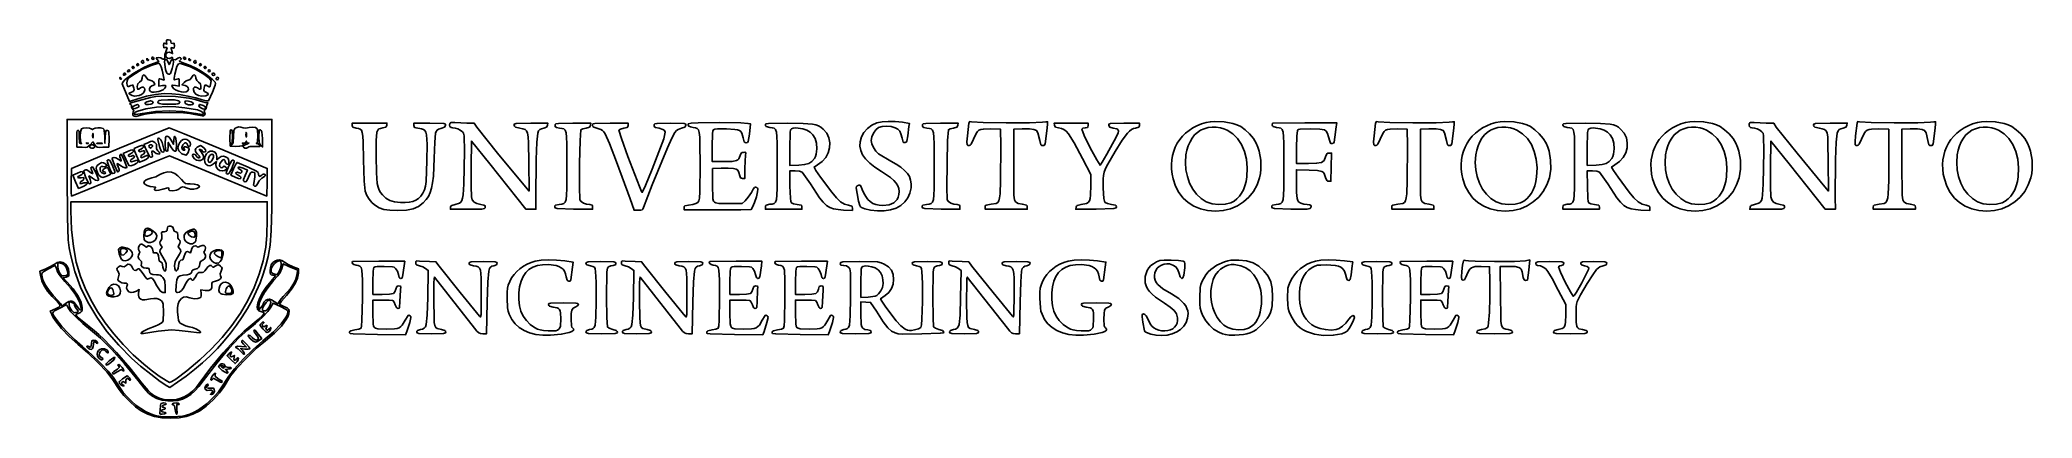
# Model space of a CAD drawing. Extents: x 0 to 752, y 0 to 143.
import ezdxf

# ---------------------------------------------------------------- set-up
doc = ezdxf.new("R2010")
doc.units = 0

msp = doc.modelspace()

# ---------------------------------------------------------------- linework, layer by layer
at = {"layer": 'Layer 1', "color": 7}
for points in [[(47.766141, 141.957867), (47.849926, 141.27436), (47.272252, 141.463978), (46.894118, 141.642021), (46.681349, 141.618318), (46.566696, 140.7937), (46.694578, 139.999949), (46.909001, 139.90073), (47.272252, 139.947033), (47.751258, 140.026959), (47.929301, 139.872067), (47.448641, 138.394809), (47.113502, 137.310017), (47.095863, 136.489808), (47.120116, 135.992612), (46.893016, 135.66078), (46.520394, 135.567073), (46.108085, 135.784252), (45.530411, 136.057655), (44.661695, 136.172308), (43.863535, 136.079704), (44.203083, 135.537308), (44.802806, 134.69064), (43.144749, 134.05564), (41.413588, 133.484787), (39.442234, 132.604289), (35.379224, 130.302964), (33.587704, 129.07644), (32.156266, 127.928878), (31.234978, 126.95743), (30.973908, 126.259246), (33.725577, 119.662298), (36.900579, 120.650076), (40.147239, 121.608089), (43.559264, 122.281674), (46.852226, 122.62453), (49.741698, 122.590355), (52.65377, 122.227655), (55.813889, 121.673132), (58.795415, 121.012776), (61.171705, 120.332576), (62.737158, 119.873964), (63.535318, 119.838687), (65.122819, 123.225355), (66.101778, 125.805045), (66.204304, 126.494615), (66.075319, 126.929524), (65.003756, 128.019829), (63.059067, 129.540082), (60.796879, 131.086793), (58.772815, 132.256472), (56.651737, 133.178105), (54.610034, 133.914529), (52.744721, 134.681821), (52.600853, 134.986092), (52.9167, 135.290363), (53.204435, 135.576995), (53.2342, 135.863627), (53.025841, 136.084113), (52.5992, 136.172308), (52.012706, 136.013558), (51.505588, 135.643141), (51.024928, 135.321231), (50.411976, 135.50203), (49.984233, 135.854808), (49.953365, 136.207586), (49.887219, 136.339878), (49.424198, 136.101752), (48.743447, 135.873549), (48.10569, 135.995919), (47.633298, 136.409331), (47.448641, 137.054253), (47.633298, 137.699175), (48.10569, 138.112587), (48.743447, 138.234957), (49.424198, 138.006754), (50.001872, 137.733351), (49.918087, 138.359532), (49.459476, 139.66481), (49.490344, 139.98231), (50.02392, 139.876477), (50.427961, 139.804819), (50.663331, 139.885296), (50.800032, 140.687866), (50.67215, 141.512485), (50.457727, 141.615562), (50.094476, 141.569811), (49.54326, 141.58745), (49.38892, 142.134256), (49.194892, 142.71634), (48.471697, 142.87509), (47.994344, 142.845876), (47.748502, 142.72075), (47.766141, 141.957867), (47.766141, 141.957867)], [(40.287248, 135.50203), (40.454817, 135.197759), (40.675303, 135.078696), (40.896892, 135.179017), (40.939887, 135.378557), (40.56947, 135.784252), (40.296067, 135.748974), (40.287248, 135.50203), (40.287248, 135.50203)], [(42.192249, 136.242864), (42.161381, 135.903315), (42.368638, 135.643141), (42.722518, 135.518015), (42.950721, 135.621092), (42.993716, 135.876305), (42.791971, 136.207586), (42.452423, 136.397204), (42.192249, 136.242864), (42.192249, 136.242864)], [(48.154197, 134.937585), (48.709822, 133.552931), (48.888416, 133.69735), (49.106698, 134.337862), (49.428608, 135.127203), (49.776976, 135.466752), (50.180466, 135.260046), (50.332601, 134.633314), (50.233382, 133.576634), (49.882809, 132.080083), (49.252219, 130.20595), (48.945191, 129.912152), (48.542253, 129.89286), (48.166875, 130.026254), (47.867565, 130.351471), (47.378085, 131.762583), (46.963571, 134.580397), (47.090351, 135.250124), (47.448641, 135.466752), (47.894023, 135.308002), (48.154197, 134.937585), (48.154197, 134.937585)], [(54.186701, 136.242864), (54.155833, 135.903315), (54.36309, 135.643141), (54.71697, 135.518015), (54.945173, 135.621092), (54.988168, 135.876305), (54.786423, 136.207586), (54.446875, 136.397204), (54.186701, 136.242864), (54.186701, 136.242864)], [(56.162258, 135.50203), (56.321559, 135.226973), (56.537084, 135.100745), (56.732766, 135.139881), (56.832536, 135.360919), (56.44448, 135.784252), (56.171077, 135.748974), (56.162258, 135.50203), (56.162258, 135.50203)], [(30.056686, 128.44647), (30.224255, 128.142199), (30.444741, 128.023136), (30.66633, 128.123457), (30.709325, 128.322997), (30.338908, 128.728692), (30.065505, 128.693414), (30.056686, 128.44647), (30.056686, 128.44647)], [(31.573631, 130.139804), (31.448505, 129.785924), (31.551582, 129.55772), (31.806795, 129.514726), (32.138076, 129.716471), (32.327694, 130.056019), (32.173354, 130.316193), (31.833805, 130.347061), (31.573631, 130.139804), (31.573631, 130.139804)], [(45.720029, 132.750361), (46.147772, 131.475951), (46.390307, 130.280915), (46.743085, 128.411192), (46.861045, 127.944312), (46.787182, 127.745324), (45.720029, 128.058414), (45.204642, 128.214408), (44.930688, 128.142199), (44.822099, 127.745875), (44.802806, 126.929524), (44.802806, 125.483135), (46.17864, 125.694801), (47.325169, 125.738899), (47.418875, 125.526129), (47.30753, 125.095079), (46.97246, 124.570942), (46.406292, 124.096827), (44.833674, 123.379696), (43.095691, 123.105742), (42.322818, 123.185599), (41.69836, 123.437022), (41.353299, 123.92099), (41.345582, 124.583551), (41.628906, 125.193195), (42.156971, 125.518412), (43.180027, 125.977024), (43.285103, 126.182972), (43.246724, 126.440596), (42.840478, 127.013309), (42.163034, 127.500033), (41.416137, 127.705636), (40.648845, 127.974629), (40.040303, 128.799248), (39.525468, 129.508111), (39.070163, 129.681193), (38.720693, 129.325108), (38.523358, 128.44647), (38.227906, 127.502789), (37.535579, 126.929524), (36.87412, 126.36067), (36.688912, 125.342023), (36.718126, 124.573629), (36.869711, 124.248412), (37.239576, 124.32007), (37.923635, 124.742301), (38.603284, 125.068069), (39.101032, 125.046572), (39.406956, 124.68773), (39.511136, 124.001467), (39.347012, 123.335323), (38.899287, 122.753515), (38.234934, 122.27754), (37.420926, 121.928896), (36.524236, 121.729081), (35.611837, 121.699591), (34.7507, 121.861924), (34.007799, 122.237577), (33.658328, 122.535233), (33.593285, 122.740286), (34.501688, 123.190078), (35.106372, 123.456866), (35.423321, 123.736884), (35.508759, 124.122734), (35.418911, 124.707023), (35.066133, 125.840322), (34.783911, 125.862922), (34.290022, 125.624246), (33.552495, 125.307297), (33.099396, 125.337614), (32.871193, 125.758191), (32.808354, 126.612024), (32.862924, 127.437194), (33.139083, 128.054004), (33.805503, 128.690658), (35.030855, 129.575359), (38.452802, 131.762583), (41.892387, 133.186924), (44.696973, 134.05564), (45.182042, 133.667584), (45.720029, 132.750361), (45.720029, 132.750361)], [(32.984743, 131.233416), (32.997972, 130.990881), (33.302243, 130.880638), (33.703528, 130.990881), (33.866688, 131.233416), (33.774084, 131.48918), (33.549188, 131.586194), (33.227278, 131.48918), (32.984743, 131.233416), (32.984743, 131.233416)], [(34.783911, 132.679806), (34.717765, 132.388764), (34.889744, 132.150639), (35.180786, 132.084493), (35.418911, 132.256472), (35.485057, 132.547514), (35.313078, 132.785639), (35.022036, 132.851785), (34.783911, 132.679806), (34.783911, 132.679806)], [(36.547801, 133.73814), (36.481655, 133.447098), (36.653634, 133.208973), (36.944676, 133.142827), (37.182801, 133.314806), (37.248947, 133.605848), (37.076968, 133.843973), (36.785926, 133.910119), (36.547801, 133.73814), (36.547801, 133.73814)], [(38.346969, 134.902307), (38.240584, 134.650953), (38.316101, 134.37314), (38.530523, 134.148244), (38.840858, 134.05564), (39.065754, 134.21439), (39.158358, 134.584807), (39.086149, 134.912229), (38.898184, 135.087516), (38.637459, 135.090823), (38.346969, 134.902307), (38.346969, 134.902307)], [(56.726702, 132.750361), (59.304738, 131.490834), (61.846393, 129.923728), (63.786121, 128.429382), (64.353528, 127.82835), (64.558374, 127.388136), (64.346707, 126.012302), (64.206147, 125.40376), (64.042436, 125.139176), (63.766277, 125.178864), (63.288373, 125.483135), (62.675973, 125.822683), (62.305005, 125.844732), (62.072943, 125.483135), (61.877261, 124.671745), (61.80395, 124.117773), (61.872851, 123.732474), (62.120347, 123.446393), (62.582817, 123.190078), (63.40027, 122.631145), (63.481368, 122.380204), (63.354519, 122.158202), (62.508403, 121.83078), (60.924761, 121.70841), (59.74571, 121.893618), (58.768405, 122.396327), (58.101985, 123.137161), (57.855592, 124.036745), (57.959772, 124.702613), (58.265696, 125.050982), (58.763444, 125.06862), (59.443093, 124.742301), (60.127152, 124.32007), (60.497017, 124.248412), (60.648602, 124.573629), (60.677816, 125.342023), (60.492608, 126.36067), (59.831149, 126.929524), (59.138822, 127.502789), (58.84337, 128.44647), (58.639972, 129.330068), (58.274516, 129.694422), (57.796612, 129.522994), (57.255869, 128.799248), (56.594411, 128.001088), (55.880035, 127.705636), (55.134792, 127.454282), (54.36309, 126.858969), (53.5517, 125.977024), (54.715868, 125.659524), (55.50576, 125.325487), (55.955001, 124.839315), (56.040439, 124.260538), (55.738924, 123.648689), (55.157116, 123.280821), (54.325607, 123.159761), (53.34527, 123.251194), (52.316977, 123.520807), (51.341601, 123.934288), (50.520014, 124.457322), (49.953089, 125.055598), (49.741698, 125.694801), (50.156212, 125.774176), (51.15281, 125.694801), (52.563922, 125.483135), (52.563922, 126.929524), (52.544629, 127.760206), (52.43604, 128.151018), (52.162086, 128.204486), (51.646699, 128.023136), (50.623643, 127.776192), (50.619784, 128.489465), (50.857358, 129.910498), (51.646699, 132.785639), (51.985697, 133.50718), (52.294929, 133.874841), (52.70338, 133.971304), (53.340034, 133.879251), (56.726702, 132.750361), (56.726702, 132.750361)], [(58.102537, 134.902307), (57.996152, 134.650953), (58.071669, 134.37314), (58.286091, 134.148244), (58.596426, 134.05564), (58.821322, 134.21439), (58.913926, 134.584807), (58.841717, 134.912229), (58.653752, 135.087516), (58.393027, 135.090823), (58.102537, 134.902307), (58.102537, 134.902307)], [(60.183927, 133.73814), (60.117781, 133.447098), (60.28976, 133.208973), (60.580802, 133.142827), (60.818927, 133.314806), (60.885073, 133.605848), (60.713094, 133.843973), (60.422052, 133.910119), (60.183927, 133.73814), (60.183927, 133.73814)], [(61.947817, 132.679806), (61.881671, 132.388764), (62.05365, 132.150639), (62.344692, 132.084493), (62.582817, 132.256472), (62.648963, 132.547514), (62.476984, 132.785639), (62.185942, 132.851785), (61.947817, 132.679806), (61.947817, 132.679806)], [(63.50004, 131.233416), (63.610283, 130.990881), (63.852818, 130.880638), (64.108582, 130.990881), (64.205596, 131.233416), (64.108582, 131.48918), (63.852818, 131.586194), (63.610283, 131.48918), (63.50004, 131.233416), (63.50004, 131.233416)], [(65.122819, 130.280915), (64.934303, 129.990425), (64.93761, 129.7297), (65.112897, 129.541735), (65.440319, 129.469526), (65.810736, 129.56213), (65.969486, 129.787026), (65.876882, 130.097361), (65.651986, 130.311783), (65.374173, 130.3873), (65.122819, 130.280915), (65.122819, 130.280915)], [(66.498653, 128.44647), (66.464478, 128.16094), (66.622125, 127.934942), (66.885606, 127.841235), (67.168931, 127.952581), (67.367369, 128.477338), (67.273111, 128.681839), (67.063098, 128.76397), (66.754417, 128.671366), (66.498653, 128.44647), (66.498653, 128.44647)], [(41.663082, 121.179243), (37.076968, 119.909242), (34.325299, 119.133131), (34.003389, 119.040526), (33.866688, 118.81563), (33.976931, 118.621602), (34.219466, 118.533408), (34.47523, 118.277644), (34.572244, 117.651463), (34.730994, 116.959136), (35.101411, 116.557851), (35.418911, 116.25358), (35.207244, 115.711184), (34.958095, 115.035394), (35.066133, 114.458822), (35.465213, 114.093917), (36.089189, 114.053127), (39.511136, 114.864517), (41.277231, 115.163827), (43.512961, 115.37384), (48.798017, 115.525976), (54.175676, 115.320923), (56.527162, 115.084452), (58.455315, 114.758683), (61.176115, 114.264794), (61.794028, 114.302277), (62.124206, 114.511739), (62.309414, 115.023267), (62.124206, 115.640628), (61.943407, 116.231532), (62.265317, 116.557851), (62.635734, 116.937088), (62.794484, 117.580907), (62.931185, 118.295283), (63.253095, 118.850908), (63.429484, 119.13754), (63.288373, 119.133131), (62.331463, 119.243374), (60.501427, 119.803409), (58.495347, 120.412364), (56.193677, 120.911352), (51.095484, 121.54966), (45.990676, 121.658801), (43.680738, 121.49633), (41.663082, 121.179243), (41.663082, 121.179243)], [(52.352255, 119.838687), (52.784408, 119.380075), (52.422811, 118.921464), (51.977429, 118.723026), (51.188088, 118.603964), (48.365864, 118.603964), (46.178089, 118.701529), (44.965966, 118.881776), (44.501291, 119.214159), (44.555861, 119.768131), (44.932824, 120.002673), (45.759165, 120.176031), (48.202704, 120.332576), (50.77192, 120.224538), (51.755358, 120.067165), (52.352255, 119.838687), (52.352255, 119.838687)], [(10.230562, 91.828113), (10.340805, 75.935464), (10.58334, 67.556987), (11.002755, 64.511357), (11.57229, 61.487896), (13.156966, 55.516784), (15.32786, 49.662254), (18.075463, 43.94291), (21.390267, 38.377354), (25.262763, 32.984192), (29.683444, 27.782025), (34.6428, 22.789459), (37.939069, 19.895026), (41.751276, 16.805462), (45.2989, 14.132617), (47.801419, 12.488341), (49.000864, 11.853341), (51.928922, 13.828898), (55.182799, 16.153503), (58.312963, 18.597946), (61.313936, 21.154734), (64.18024, 23.816374), (66.906398, 26.575371), (69.486931, 29.424235), (71.916362, 32.35547), (74.189213, 35.361585), (76.300008, 38.435086), (78.243267, 41.568479), (80.013513, 44.754273), (81.605268, 47.984974), (83.013056, 51.253088), (84.231397, 54.551123), (85.254815, 57.871586), (86.077832, 61.206983), (86.804334, 65.507567), (87.23318, 70.978934), (87.43713, 79.33426), (87.488944, 92.286725), (87.488944, 112.88896), (48.859753, 112.88896), (10.230562, 112.88896), (10.230562, 91.828113), (10.230562, 91.828113)], [(37.253357, 118.145352), (37.326668, 117.789267), (37.125475, 117.466255), (35.9128, 116.945907), (35.127869, 116.853303), (34.970222, 116.990555), (34.925022, 117.263407), (35.158737, 117.774935), (35.736411, 118.18063), (36.785926, 118.49372), (37.0461, 118.403872), (37.253357, 118.145352), (37.253357, 118.145352)], [(54.68059, 117.298685), (59.447503, 116.456428), (60.698211, 116.023723), (61.383372, 115.534795), (61.685438, 115.022716), (61.628939, 114.87561), (61.41865, 114.798371), (60.490403, 114.845224), (58.808093, 115.146739), (53.85983, 115.886471), (48.696593, 116.143337), (43.5532, 115.910724), (38.664469, 115.182017), (35.996585, 114.705767), (35.673022, 114.824829), (35.630578, 115.182017), (35.954555, 115.585025), (36.853174, 116.011597), (39.93447, 116.844483), (43.994724, 117.498776), (48.154197, 117.792574), (51.232185, 117.651463), (54.68059, 117.298685), (54.68059, 117.298685)], [(42.545027, 119.556464), (42.634324, 119.162345), (42.386277, 118.837679), (41.820729, 118.599003), (40.957526, 118.462852), (40.08881, 118.509706), (39.643428, 118.784762), (39.687525, 119.172267), (40.287248, 119.556464), (41.733637, 119.900423), (42.231936, 119.814433), (42.545027, 119.556464), (42.545027, 119.556464)], [(57.679203, 119.203686), (57.861104, 118.809567), (57.57337, 118.511359), (56.915218, 118.365287), (55.985869, 118.427575), (54.962812, 118.723026), (54.745633, 118.968317), (54.68059, 119.30952), (54.72138, 119.678834), (54.901076, 119.856325), (56.021146, 119.768131), (57.035383, 119.512367), (57.679203, 119.203686), (57.679203, 119.203686)], [(61.524483, 118.18063), (62.074596, 117.826198), (62.406428, 117.356011), (62.447218, 116.945356), (62.124206, 116.769518), (61.430777, 116.89299), (60.730733, 117.201671), (60.189439, 117.602956), (59.97226, 118.004241), (60.041162, 118.369146), (60.28535, 118.515769), (61.524483, 118.18063), (61.524483, 118.18063)], [(67.486431, 102.093953), (85.725054, 94.438671), (85.725054, 89.182278), (85.583943, 83.961164), (67.380598, 91.545891), (48.859753, 99.130618), (43.206486, 96.899297), (30.30363, 91.545891), (11.923896, 83.961164), (11.738688, 85.482519), (11.71223, 89.147001), (11.818063, 94.368115), (29.98613, 102.023398), (48.683364, 109.713958), (54.420416, 107.478227), (67.486431, 102.093953), (67.486431, 102.093953)], [(19.332234, 109.290624), (19.755568, 109.052499), (20.178902, 109.290624), (20.800673, 109.566783), (21.792861, 109.700729), (22.877653, 109.682539), (23.777237, 109.502291), (24.045128, 109.268025), (24.227029, 108.765867), (24.412238, 106.574234), (24.482793, 103.893121), (24.588627, 106.397845), (24.813523, 108.505693), (25.040072, 108.779096), (25.435294, 108.761457), (25.811774, 108.571839), (26.012968, 108.117638), (26.035016, 105.5159), (25.929183, 102.482009), (23.636126, 102.376176), (22.339116, 102.356332), (21.567965, 102.455551), (21.081242, 102.753207), (20.637513, 103.328676), (19.967235, 104.38701), (18.944179, 103.328676), (18.346661, 102.763129), (17.788831, 102.455551), (17.059021, 102.34641), (15.945566, 102.376176), (13.934731, 102.482009), (13.828898, 105.5159), (13.859766, 108.025033), (14.012452, 108.547035), (14.287509, 108.761457), (14.563668, 108.773584), (14.724072, 108.461596), (14.816676, 106.362567), (14.922509, 104.184163), (15.114332, 103.822565), (15.451676, 103.75201), (15.764767, 103.818156), (15.628065, 103.963677), (15.431213, 104.230189), (15.29017, 104.805934), (15.173864, 106.494859), (15.275839, 108.249929), (15.592788, 109.290624), (16.315982, 109.594895), (17.462511, 109.713958), (18.60904, 109.594895), (19.332234, 109.290624), (19.332234, 109.290624)], [(19.861401, 106.715345), (19.905499, 105.952463), (19.950698, 105.906712), (20.002513, 106.115622), (20.002513, 107.526734), (19.930855, 107.643041), (19.87904, 107.531144), (19.861401, 106.715345), (19.861401, 106.715345)], [(44.450028, 105.339511), (45.049751, 102.658398), (45.653883, 100.978293), (45.947681, 100.639295), (46.284474, 100.54173), (46.692924, 100.6641), (46.800411, 101.17673), (46.072807, 104.245899), (45.640654, 105.170839), (45.102667, 105.745205), (44.644056, 105.843322), (44.502393, 105.674512), (44.450028, 105.339511), (44.450028, 105.339511)], [(47.272252, 103.716732), (47.378085, 101.458953), (47.540143, 101.01798), (47.801419, 100.894508), (48.047812, 100.980498), (48.211523, 101.264925), (48.330586, 102.587842), (48.365864, 104.245899), (49.318364, 102.587842), (50.178261, 101.357529), (50.573482, 101.015224), (50.905865, 100.894508), (51.241556, 100.9816), (51.421803, 101.353119), (51.435032, 103.610899), (51.249824, 105.661421), (51.097688, 106.225314), (50.905865, 106.4684), (50.700262, 106.426508), (50.557497, 106.186178), (50.447254, 105.057288), (50.411976, 103.540343), (49.530031, 105.057288), (48.683364, 106.142081), (47.94253, 106.538956), (47.584791, 106.455171), (47.382495, 106.080345), (47.272252, 103.716732), (47.272252, 103.716732)], [(53.375311, 104.951455), (52.713853, 104.215031), (52.211144, 103.187565), (51.981838, 101.99253), (52.387533, 101.035619), (52.969617, 100.360931), (53.5517, 99.977285), (54.715868, 99.483396), (55.011871, 99.409533), (55.284722, 99.527493), (55.880035, 100.471174), (56.329827, 101.626522), (56.217379, 101.919769), (55.880035, 102.199787), (55.063134, 102.593355), (54.424826, 102.596662), (54.143706, 102.26924), (54.398368, 101.67062), (54.618854, 101.282564), (54.151423, 101.317842), (53.639895, 101.626522), (53.5517, 102.30562), (53.901722, 103.363954), (54.52625, 103.972496), (54.866005, 104.070888), (55.18385, 104.012184), (55.449605, 103.7815), (55.633091, 103.363954), (55.934054, 102.810534), (56.321008, 102.667217), (56.655044, 102.907547), (56.797258, 103.505065), (56.600474, 104.200699), (56.096112, 104.836802), (55.413156, 105.300926), (54.68059, 105.480622), (54.067638, 105.321872), (53.375311, 104.951455), (53.375311, 104.951455)], [(76.658659, 109.749236), (77.659667, 109.612534), (78.951716, 109.819791), (80.261405, 110.027048), (81.280051, 109.784514), (81.795438, 109.494023), (82.069392, 109.04809), (82.197274, 106.750623), (82.091441, 104.735378), (81.959149, 104.195738), (81.77394, 103.963677), (81.588732, 103.804926), (81.879774, 103.75201), (82.41776, 103.557982), (82.90283, 103.152287), (83.083078, 102.877782), (82.916059, 102.728954), (81.103662, 102.728954), (79.291265, 102.693676), (78.767059, 102.560282), (78.457827, 102.340898), (77.972757, 102.058675), (77.328938, 102.093953), (76.795912, 102.369561), (76.583694, 102.684856), (76.70882, 102.986923), (77.187826, 103.222843), (78.501924, 103.760829), (78.815015, 103.94714), (78.598938, 103.928399), (78.118278, 103.928399), (77.92866, 104.351732), (77.862514, 104.744198), (77.716993, 104.316455), (77.417132, 103.879892), (76.799771, 103.893121), (76.32352, 103.972496), (76.48227, 103.787288), (76.721636, 103.555157), (76.76339, 103.339149), (76.32352, 102.980308), (75.301567, 102.760373), (73.836435, 102.728954), (71.790323, 102.834787), (71.68449, 105.939233), (71.715358, 108.439547), (71.868044, 108.890993), (72.143101, 109.008402), (72.404377, 108.89871), (72.566435, 108.501284), (72.672268, 106.433123), (72.553205, 104.422288), (72.248934, 103.363954), (71.99317, 103.042044), (72.425323, 103.328676), (72.712507, 103.685313), (72.897164, 104.250309), (73.025046, 106.4684), (73.157338, 108.668853), (73.352468, 109.231644), (73.660046, 109.572847), (74.257564, 109.903025), (74.974144, 110.044687), (75.783329, 109.994527), (76.658659, 109.749236), (76.658659, 109.749236)], [(77.716993, 107.068123), (77.761091, 106.305241), (77.80629, 106.25949), (77.858105, 106.4684), (77.858105, 107.879512), (77.786447, 107.995819), (77.734632, 107.883922), (77.716993, 107.068123), (77.716993, 107.068123)], [(83.890608, 105.657011), (83.996442, 102.517287), (83.255608, 103.187565), (82.892357, 103.610347), (82.677934, 104.188573), (82.550052, 106.433123), (82.655885, 108.598298), (82.847708, 108.918554), (83.185052, 108.937846), (83.488772, 108.757599), (83.683351, 108.263158), (83.890608, 105.657011), (83.890608, 105.657011)], [(117.827852, 110.631181), (117.880217, 110.198477), (118.088026, 109.921215), (119.274242, 109.608125), (120.145025, 109.481965), (120.796699, 109.266922), (121.264819, 108.811274), (121.584938, 107.963297), (121.792608, 106.571271), (121.923384, 104.483473), (122.096466, 97.613673), (122.369869, 89.654119), (122.696188, 85.79561), (123.331189, 84.252206), (124.177856, 82.814635), (125.156815, 81.588732), (126.188691, 80.680329), (127.967463, 79.614829), (129.782616, 78.956126), (131.98803, 78.621538), (134.937585, 78.528383), (138.228893, 78.65406), (140.762832, 79.136925), (142.800676, 80.056353), (144.603702, 81.491718), (145.6825, 82.64872), (146.553352, 83.881789), (147.239822, 85.286838), (147.765475, 86.959777), (148.153875, 88.996519), (148.428587, 91.492974), (148.731205, 98.248673), (148.96933, 104.373781), (149.260372, 107.667846), (149.500151, 108.39545), (149.829226, 108.858471), (150.376583, 109.175972), (151.271206, 109.467013), (152.589714, 110.018229), (152.903356, 110.325256), (153.035096, 110.701736), (152.997614, 111.150426), (152.364818, 111.380834), (147.143704, 111.477848), (141.1112, 111.477848), (141.1112, 110.595903), (141.27877, 109.903576), (141.922589, 109.713958), (144.00398, 109.36118), (144.673431, 109.114856), (145.185786, 108.726731), (145.559234, 108.088079), (145.811967, 107.090172), (146.028043, 103.581684), (145.979536, 97.33145), (145.701724, 89.47773), (145.448716, 87.702264), (145.027036, 86.360054), (144.43062, 85.078823), (143.715143, 84.008017), (142.864066, 83.139784), (141.860853, 82.466267), (140.688969, 81.979613), (139.331876, 81.671966), (137.773038, 81.535471), (135.995919, 81.562274), (133.800978, 81.820794), (132.009528, 82.360434), (130.509119, 83.224189), (129.187304, 84.455053), (128.509928, 85.314054), (127.97518, 86.240441), (127.566936, 87.33798), (127.269073, 88.710438), (126.939997, 92.695176), (126.858969, 99.024785), (126.8733, 105.005474), (127.132372, 108.08236), (127.430166, 108.856404), (127.880923, 109.293932), (128.515234, 109.524753), (129.363693, 109.67868), (130.444075, 110.018229), (130.698186, 110.298798), (130.810082, 110.701736), (130.915916, 111.477848), (124.389523, 111.477848), (117.827852, 111.477848), (117.827852, 110.631181), (117.827852, 110.631181)], [(154.657875, 111.336737), (154.540466, 110.696224), (154.697563, 110.181389), (155.099399, 109.838533), (155.716209, 109.713958), (156.661544, 109.606471), (157.643259, 109.303854), (158.578672, 108.835872), (159.3851, 108.23229), (159.818356, 107.671704), (160.046559, 106.684477), (160.125934, 100.929786), (159.87899, 88.476722), (159.644723, 84.512931), (159.462891, 83.234869), (159.195482, 82.325156), (158.810665, 81.708139), (158.276606, 81.308163), (156.633432, 80.856718), (155.336973, 80.486301), (155.055853, 80.201873), (154.940098, 79.798384), (154.834264, 79.022272), (161.360657, 79.022272), (166.744931, 79.114876), (167.685856, 79.27528), (167.922328, 79.551439), (167.922328, 80.362828), (167.472536, 80.609773), (166.334827, 80.856718), (164.806306, 81.198471), (163.763957, 81.738663), (163.125098, 82.543437), (162.807047, 83.678942), (162.687984, 87.630055), (162.701214, 94.967838), (162.807047, 104.739788), (169.686218, 96.202561), (179.91678, 83.361441), (183.268171, 79.05755), (185.20845, 79.022272), (187.148729, 79.022272), (187.042896, 83.326164), (187.219285, 97.790062), (187.442527, 104.314801), (187.814597, 107.707533), (188.140159, 108.58183), (188.603387, 109.096045), (189.237767, 109.391152), (190.076786, 109.608125), (191.113072, 110.022639), (191.371592, 110.3225), (191.487898, 110.701736), (191.593732, 111.477848), (185.20845, 111.477848), (179.634558, 111.380834), (178.967587, 111.150426), (178.929002, 110.701736), (179.056884, 110.296593), (179.396432, 110.00059), (181.080947, 109.537569), (182.203085, 109.320459), (183.033353, 109.05746), (183.617228, 108.577007), (184.000185, 107.707533), (184.2277, 106.277473), (184.345246, 104.115261), (184.432338, 96.908117), (184.538172, 85.901443), (183.197615, 87.488944), (172.671602, 100.153674), (164.817882, 109.960903), (163.865381, 111.44257), (161.007879, 111.477848), (156.527599, 111.689515), (155.156174, 111.76448), (154.835918, 111.625023), (154.657875, 111.336737), (154.657875, 111.336737)], [(194.380678, 110.948681), (194.380678, 110.172569), (194.83488, 109.894757), (196.003457, 109.643402), (196.963881, 109.50677), (197.674191, 109.284561), (198.172008, 108.782059), (198.494951, 107.804547), (198.680642, 106.157308), (198.766701, 103.645625), (198.790403, 95.25006), (198.765598, 86.839612), (198.676921, 84.327309), (198.486132, 82.682344), (198.154782, 81.708759), (197.644426, 81.210598), (196.916614, 80.991903), (195.932901, 80.856718), (194.539428, 80.512759), (194.275947, 80.261405), (194.204289, 79.904217), (194.355873, 79.509547), (195.205297, 79.286856), (201.365682, 79.092828), (208.491798, 79.022272), (208.491798, 79.904217), (208.450457, 80.35456), (208.29336, 80.623002), (207.433464, 80.786162), (206.189922, 80.938849), (205.052212, 81.346197), (204.179087, 81.932139), (203.729295, 82.620608), (203.566686, 87.324131), (203.619052, 96.224609), (203.823553, 104.920036), (204.117351, 109.008402), (204.836136, 109.352361), (206.05763, 109.643402), (207.323221, 110.013819), (207.600482, 110.298247), (207.715686, 110.701736), (207.82152, 111.477848), (201.118738, 111.477848), (195.593352, 111.385244), (194.624867, 111.22484), (194.380678, 110.948681), (194.380678, 110.948681)], [(208.491798, 110.772292), (208.628499, 110.229896), (208.950409, 109.925625), (210.855411, 109.396458), (211.631522, 109.133528), (212.222425, 108.774687), (212.720724, 108.250481), (213.219023, 107.491457), (214.835739, 103.819809), (217.553783, 96.956624), (222.708751, 83.008663), (224.155141, 78.669494), (225.813198, 78.669494), (226.716089, 78.69485), (227.241949, 78.819425), (227.529683, 79.115979), (227.718199, 79.657272), (231.043132, 88.273875), (236.749316, 102.129231), (238.366031, 105.7882), (239.602408, 107.985346), (240.169953, 108.661825), (240.752795, 109.124157), (242.111541, 109.608125), (243.315396, 110.022639), (243.584941, 110.312578), (243.699042, 110.701736), (243.666521, 111.150426), (243.041993, 111.380834), (237.80765, 111.477848), (232.873168, 111.385244), (231.998388, 111.22484), (231.775146, 110.948681), (231.775146, 110.172569), (232.291084, 109.881528), (233.574314, 109.537569), (235.045508, 109.134079), (235.493578, 108.862881), (235.765947, 108.505693), (235.874606, 108.03275), (235.831542, 107.414286), (235.338204, 105.621733), (230.937298, 94.12117), (228.442496, 88.020316), (227.22431, 85.372276), (226.922244, 85.776317), (226.157156, 87.572729), (221.862084, 98.848396), (219.388228, 105.661421), (218.475415, 108.796735), (219.083957, 109.233298), (220.274583, 109.537569), (221.61514, 109.885937), (221.84224, 110.17753), (221.897362, 110.631181), (221.897362, 111.477848), (215.19458, 111.477848), (209.409021, 111.376424), (208.626295, 111.165309), (208.491798, 110.772292), (208.491798, 110.772292)], [(244.580987, 111.230903), (244.520354, 110.738117), (244.783835, 110.357778), (245.404504, 110.070043), (246.415433, 109.855069), (247.309022, 109.714371), (247.974822, 109.463706), (248.446318, 108.923653), (248.756997, 107.91479), (248.940345, 106.257698), (249.029849, 103.772956), (249.061268, 95.602838), (248.964254, 85.645679), (248.823143, 83.260018), (248.602657, 82.197274), (248.170504, 81.592039), (247.473767, 81.165398), (246.380155, 80.85782), (244.757376, 80.609773), (243.368313, 80.301092), (243.125227, 80.034304), (243.064042, 79.621995), (243.064042, 78.845883), (255.517105, 78.775327), (264.41593, 78.784147), (268.393502, 78.951716), (268.917157, 79.813818), (269.619406, 81.562274), (270.308425, 83.654688), (270.792393, 85.548665), (270.867358, 86.637867), (270.757666, 86.962533), (270.545448, 87.171444), (270.036125, 87.406262), (269.619406, 87.277277), (269.136541, 86.645584), (268.42878, 85.372276), (267.277842, 83.54665), (266.100445, 82.197274), (264.901, 81.13894), (260.067942, 81.13894), (256.103599, 81.253593), (255.072274, 81.406831), (254.494049, 81.632829), (254.121427, 82.068841), (253.920785, 83.004254), (253.823771, 88.265056), (253.823771, 94.368115), (256.998773, 94.473948), (259.688705, 94.487178), (261.69072, 94.368115), (262.664718, 94.137156), (263.291451, 93.711066), (263.699901, 92.934403), (264.019055, 91.651724), (264.380653, 90.866793), (265.112667, 90.663946), (265.994612, 90.663946), (265.994612, 94.509226), (266.206279, 99.483396), (266.323688, 100.099104), (266.272425, 100.413848), (266.00288, 100.510311), (265.465445, 100.471174), (264.96439, 100.37416), (264.605549, 100.171313), (264.195444, 99.342285), (263.704311, 98.07063), (263.344023, 97.659906), (262.832839, 97.371138), (261.134544, 97.075135), (258.16294, 97.01395), (253.647382, 97.01395), (253.647382, 102.799509), (253.753215, 107.504686), (253.915273, 108.539318), (254.176549, 109.008402), (254.659965, 109.186445), (255.60971, 109.295034), (259.080163, 109.290624), (262.138859, 109.129669), (263.149995, 108.960722), (263.891173, 108.690902), (264.419031, 108.28879), (264.790206, 107.722967), (265.289056, 105.974511), (265.769716, 104.413469), (266.067924, 104.138963), (266.488501, 104.06951), (266.938844, 104.15109), (267.233745, 104.563399), (267.687946, 107.385623), (268.11128, 111.195626), (267.110341, 111.405501), (264.469398, 111.558325), (256.438738, 111.689515), (248.361775, 111.582579), (245.662955, 111.437747), (244.580987, 111.230903), (244.580987, 111.230903)], [(273.755728, 110.80757), (273.825181, 110.450933), (274.073228, 110.203437), (275.343229, 109.890347), (276.335555, 109.752199), (277.064124, 109.545837), (277.569451, 109.067451), (277.89205, 108.113228), (278.072435, 106.479356), (278.151121, 103.962023), (278.165453, 95.461727), (278.141751, 86.919538), (278.055692, 84.362242), (277.870001, 82.686753), (277.547058, 81.697528), (277.049241, 81.199023), (276.338931, 80.995693), (275.378507, 80.891995), (274.03795, 80.578905), (273.81085, 80.301643), (273.755728, 79.868939), (273.755728, 79.022272), (280.634899, 79.022272), (287.51407, 79.022272), (287.51407, 79.868939), (287.461153, 80.315975), (287.223028, 80.587724), (285.714902, 80.856718), (284.343478, 81.116891), (283.527679, 81.45644), (283.335856, 81.999939), (283.18372, 83.211511), (282.998512, 87.665333), (282.892678, 93.48617), (284.938791, 93.48617), (286.579208, 93.353878), (287.584626, 93.062836), (290.689072, 88.547278), (294.162833, 83.333881), (295.522268, 81.642889), (296.783312, 80.442203), (298.060892, 79.641701), (299.469937, 79.151256), (301.125375, 78.880747), (303.142135, 78.74005), (306.564082, 78.563661), (306.564082, 79.445606), (306.516677, 79.9191), (306.317137, 80.217307), (305.117692, 80.539217), (303.628859, 80.968063), (302.123489, 81.879774), (300.5189, 83.34711), (298.73241, 85.442832), (294.556401, 91.096099), (292.814008, 93.658149), (292.100184, 94.897282), (293.334907, 95.743949), (295.110235, 96.993004), (296.484553, 98.539715), (297.443806, 100.298093), (297.973938, 102.182148), (298.060892, 104.10589), (297.690613, 105.983331), (296.849044, 107.728479), (295.522131, 109.255347), (294.697305, 109.907917), (293.824938, 110.421168), (292.807876, 110.811222), (291.548968, 111.094202), (287.917009, 111.403434), (282.151844, 111.477848), (274.924305, 111.380834), (273.931566, 111.180192), (273.785149, 111.018685), (273.755728, 110.80757), (273.755728, 110.80757)], [(287.866848, 109.325902), (289.343003, 108.847998), (290.600878, 108.095589), (291.647085, 107.058752), (292.48824, 105.727567), (293.020163, 103.953204), (293.145289, 101.798502), (292.880154, 99.729789), (292.606407, 98.873407), (292.241295, 98.213395), (291.190678, 96.988043), (290.054072, 96.242248), (288.52059, 95.847027), (286.279347, 95.673394), (282.927956, 95.532282), (282.927956, 102.235064), (283.033789, 107.92361), (283.225612, 108.932334), (283.562956, 109.325902), (284.250322, 109.603715), (285.172506, 109.696319), (287.866848, 109.325902), (287.866848, 109.325902)], [(315.806866, 111.583681), (313.939347, 110.756858), (312.217349, 109.493472), (310.826081, 107.952273), (309.950751, 106.292011), (309.48518, 104.473827), (309.394574, 102.759822), (309.693402, 101.125192), (310.396133, 99.545132), (311.517237, 97.994838), (313.071182, 96.449505), (315.07244, 94.884328), (317.535478, 93.274503), (320.991049, 90.954988), (322.208064, 89.898583), (323.11378, 88.873598), (323.730108, 87.851919), (324.078958, 86.805437), (324.182243, 85.706037), (324.061871, 84.525609), (323.802799, 83.579998), (323.398207, 82.755104), (322.851401, 82.05258), (322.165689, 81.474079), (321.344378, 81.021255), (320.390775, 80.695763), (318.099923, 80.433384), (316.711479, 80.521923), (315.452434, 80.791123), (314.316585, 81.246358), (313.297732, 81.893003), (312.389673, 82.736432), (311.586208, 83.782019), (310.881134, 85.035139), (310.268251, 86.501166), (309.846571, 87.514851), (309.434813, 88.048979), (308.963524, 88.153159), (308.36325, 87.877), (308.124022, 87.608007), (308.03693, 87.127347), (308.292694, 84.948942), (308.805325, 82.040729), (309.298112, 80.442203), (309.617679, 79.976977), (310.029023, 79.650658), (311.256029, 79.163383), (313.412385, 78.700362), (316.018532, 78.422549), (318.578309, 78.432333), (320.919391, 78.791864), (323.011598, 79.48047), (324.824753, 80.477481), (326.328676, 81.762227), (327.493188, 83.314037), (328.28811, 85.11224), (328.683263, 87.136166), (328.71606, 88.649046), (328.509078, 90.031702), (328.040821, 91.312658), (327.289789, 92.52044), (326.234487, 93.683574), (324.853416, 94.830585), (323.12508, 95.989998), (321.02798, 97.190339), (316.441866, 99.90673), (315.360932, 100.953488), (314.461899, 102.274752), (313.847294, 103.682005), (313.619642, 104.986733), (313.862177, 106.331699), (314.501587, 107.729582), (315.405581, 108.955485), (316.441866, 109.784514), (317.819354, 110.240369), (319.444889, 110.388646), (321.129955, 110.226037), (322.686037, 109.749236), (323.714054, 109.167152), (324.40142, 108.452777), (324.883733, 107.407672), (325.296594, 105.8334), (325.741976, 104.364962), (326.025852, 104.141719), (326.425483, 104.140066), (326.838344, 104.284484), (327.108991, 104.660413), (327.44854, 106.715345), (327.907151, 110.278403), (328.08354, 111.407292), (325.437705, 111.795348), (322.717456, 112.079775), (320.106347, 112.139307), (317.753208, 111.973942), (315.806866, 111.583681), (315.806866, 111.583681)], [(333.022432, 110.948681), (333.022432, 110.172569), (333.476634, 109.894757), (334.645211, 109.643402), (335.605635, 109.50677), (336.315945, 109.284561), (336.813762, 108.782059), (337.136705, 107.804547), (337.322396, 106.157308), (337.408455, 103.645625), (337.432157, 95.25006), (337.407352, 86.839612), (337.318675, 84.327309), (337.127886, 82.682344), (336.796536, 81.708759), (336.28618, 81.210598), (335.558368, 80.991903), (334.574655, 80.856718), (333.181182, 80.512759), (332.917701, 80.261405), (332.846043, 79.904217), (332.997627, 79.509547), (333.847051, 79.286856), (340.007436, 79.092828), (347.133552, 79.022272), (347.133552, 79.904217), (347.092211, 80.35456), (346.935114, 80.623002), (346.075218, 80.786162), (344.831676, 80.938849), (343.693966, 81.346197), (342.820841, 81.932139), (342.371049, 82.620608), (342.20844, 87.324131), (342.260806, 96.224609), (342.465307, 104.920036), (342.759105, 109.008402), (343.47789, 109.352361), (344.699384, 109.643402), (345.964975, 110.013819), (346.242236, 110.298247), (346.35744, 110.701736), (346.463274, 111.477848), (339.760492, 111.477848), (334.235106, 111.385244), (333.266621, 111.22484), (333.022432, 110.948681), (333.022432, 110.948681)], [(350.520221, 111.44257), (349.942547, 106.710935), (349.781041, 104.422839), (349.814665, 103.328676), (350.127755, 103.10378), (350.626054, 103.011176), (350.97332, 103.14898), (351.34043, 103.58444), (352.213555, 105.480622), (353.198578, 107.623748), (353.704938, 108.310839), (354.299355, 108.787916), (355.040947, 109.089706), (355.988831, 109.250937), (358.739948, 109.290624), (362.479395, 109.184791), (362.585228, 103.011176), (362.479395, 89.676168), (362.264421, 84.781924), (362.091201, 83.270973), (361.817936, 82.245781), (361.402457, 81.602581), (360.802597, 81.237608), (358.881059, 80.927273), (357.002517, 80.596544), (356.718089, 80.317078), (356.658558, 79.868939), (356.658558, 79.022272), (364.596063, 79.022272), (372.533568, 79.022272), (372.533568, 79.868939), (372.475139, 80.316526), (372.224887, 80.592134), (370.699122, 80.891995), (369.151309, 81.249183), (368.159121, 81.844496), (367.745709, 82.515325), (367.52412, 84.274254), (367.418287, 95.88506), (367.418287, 109.184791), (370.593289, 109.290624), (373.341099, 109.317634), (375.06034, 109.136284), (376.045363, 108.670507), (376.590515, 107.844235), (377.296071, 104.880899), (377.64003, 103.324266), (377.92115, 103.070156), (378.354405, 103.011176), (378.905069, 103.073463), (379.24076, 103.641767), (379.941906, 108.585068), (380.19767, 110.948681), (380.188851, 112.042293), (379.567079, 112.042293), (378.283849, 111.830626), (373.419923, 111.594706), (364.587244, 111.557223), (355.900085, 111.69172), (351.472721, 111.971737), (350.811263, 112.051112), (350.520221, 111.44257), (350.520221, 111.44257)], [(382.834686, 110.701736), (382.943275, 110.284466), (383.200693, 110.00941), (384.386909, 109.713958), (385.427466, 109.501947), (386.348134, 109.122504), (387.220846, 108.484265), (388.117536, 107.495866), (390.270584, 104.103134), (393.382748, 98.213395), (396.522472, 92.110336), (396.522472, 88.088667), (396.440341, 84.289137), (396.282486, 83.063854), (395.997715, 82.192864), (395.549232, 81.604648), (394.900244, 81.227686), (392.853581, 80.82144), (391.371913, 80.49512), (391.077564, 80.216205), (390.94858, 79.798384), (390.842746, 79.022272), (398.533307, 79.092828), (405.156714, 79.286856), (406.064014, 79.509547), (406.223867, 79.904217), (406.149453, 80.276288), (405.866679, 80.525988), (404.318866, 80.856718), (402.841608, 81.160989), (401.919975, 81.597551), (401.665865, 82.094197), (401.474593, 83.083629), (401.214419, 87.030333), (401.131737, 90.474879), (401.252867, 91.76493), (401.558378, 92.996691), (402.105322, 94.342552), (402.950749, 95.974909), (405.765256, 100.788675), (408.389593, 105.014294), (410.329321, 107.659026), (411.138574, 108.498114), (411.892017, 109.073445), (412.628097, 109.428842), (413.38526, 109.608125), (414.602344, 109.921215), (414.814011, 110.198477), (414.866928, 110.631181), (414.866928, 111.477848), (409.010813, 111.477848), (403.93081, 111.380834), (403.325575, 111.150426), (403.29581, 110.701736), (403.411014, 110.298247), (403.688275, 110.013819), (404.953866, 109.643402), (406.31592, 109.332517), (406.703218, 109.117543), (406.907374, 108.823194), (406.937898, 108.419704), (406.804297, 107.877308), (406.082756, 106.256734), (402.585844, 99.765618), (400.868807, 96.830946), (400.014974, 95.602838), (398.731744, 97.655565), (396.337264, 102.208606), (394.061845, 106.854251), (393.135803, 109.184791), (393.572366, 109.568437), (394.405804, 109.713958), (395.2657, 109.877118), (395.422797, 110.14556), (395.464138, 110.595903), (395.464138, 111.477848), (389.078856, 111.477848), (382.728852, 111.477848), (382.834686, 110.701736), (382.834686, 110.701736)], [(440.019999, 111.689515), (438.236059, 111.165369), (436.56498, 110.497718), (435.01131, 109.694364), (433.579596, 108.763111), (432.274386, 107.711762), (431.100228, 106.54812), (430.061669, 105.279988), (429.163256, 103.91517), (428.409538, 102.461468), (427.805061, 100.926685), (427.354373, 99.318626), (427.062022, 97.645092), (426.932556, 95.913887), (426.970521, 94.132815), (427.180465, 92.309678), (427.566936, 90.452279), (428.488017, 87.732926), (429.756364, 85.326525), (431.352134, 83.248373), (433.255481, 81.513767), (435.446563, 80.138001), (437.905536, 79.136374), (440.612556, 78.52418), (443.547779, 78.316716), (446.482865, 78.549674), (449.255066, 79.227875), (451.823869, 80.320316), (454.148758, 81.795989), (456.189221, 83.623889), (457.904742, 85.77301), (459.254806, 88.212346), (460.198901, 90.910891), (460.523498, 92.472898), (460.705468, 94.120068), (460.653103, 97.534298), (460.064956, 100.882381), (459.577199, 102.446869), (458.964178, 103.893121), (457.889859, 105.648192), (456.402128, 107.42972), (454.722574, 109.012812), (453.072785, 110.172569), (451.662569, 110.826656), (450.125435, 111.357132), (446.797747, 112.029064), (443.344381, 112.151985), (441.650151, 111.996197), (440.019999, 111.689515), (440.019999, 111.689515)], [(445.523336, 109.67868), (446.767533, 109.335841), (447.944551, 108.854199), (450.082992, 107.501378), (451.910547, 105.673961), (453.399105, 103.42569), (454.520553, 100.81031), (455.24678, 97.881563), (455.549673, 94.693194), (455.40112, 91.298946), (455.11876, 89.508736), (454.696667, 87.871488), (454.137321, 86.391336), (453.443202, 85.072415), (452.616792, 83.918858), (451.660571, 82.934801), (450.577019, 82.124376), (449.368616, 81.491718), (447.23927, 80.926722), (444.769273, 80.808211), (442.279432, 81.119647), (440.090555, 81.844496), (438.148278, 83.05531), (436.438751, 84.665066), (434.986367, 86.616301), (433.815516, 88.851549), (432.95059, 91.313347), (432.41598, 93.94423), (432.236077, 96.686735), (432.435272, 99.483396), (432.782883, 101.305646), (433.29131, 102.981962), (433.9527, 104.502008), (434.759197, 105.855449), (435.702948, 107.031949), (436.776095, 108.021175), (437.970786, 108.812789), (439.279166, 109.396458), (440.815404, 109.827508), (442.282188, 110.013819), (443.808504, 109.962005), (445.523336, 109.67868), (445.523336, 109.67868)], [(465.102515, 111.513126), (464.961404, 110.737014), (465.040779, 110.43605), (465.305363, 110.207847), (466.548905, 109.890347), (467.541231, 109.752199), (468.2698, 109.545837), (468.775127, 109.067451), (469.097726, 108.113228), (469.278111, 106.479356), (469.356797, 103.962023), (469.371129, 95.461727), (469.346324, 86.914026), (469.257647, 84.363483), (469.066858, 82.695573), (468.735508, 81.71062), (468.225152, 81.208944), (467.49734, 80.99087), (466.513627, 80.856718), (465.120154, 80.512759), (464.856673, 80.261405), (464.785015, 79.904217), (464.938253, 79.509547), (465.799252, 79.286856), (472.052242, 79.092828), (478.137662, 79.114876), (479.205918, 79.276382), (479.566413, 79.586717), (479.668388, 80.131318), (479.482628, 80.50394), (478.985983, 80.717811), (478.155301, 80.786162), (476.942627, 80.927273), (475.756411, 81.280051), (474.892656, 81.854969), (474.607333, 82.332391), (474.402625, 83.021893), (474.183793, 85.293452), (474.133632, 89.182278), (474.133632, 93.909504), (478.931413, 93.768392), (482.039166, 93.654842), (483.738013, 93.309781), (484.230662, 92.973953), (484.576963, 92.48847), (485.105028, 90.946168), (485.546, 89.865786), (485.859091, 89.661285), (486.304473, 89.605612), (487.15114, 89.605612), (487.256974, 94.897282), (487.362807, 100.188952), (486.445584, 100.188952), (485.973192, 100.132177), (485.629785, 99.919959), (485.105028, 98.77784), (484.537827, 97.454371), (484.125862, 97.019807), (483.557214, 96.709679), (481.736549, 96.381706), (478.64919, 96.308394), (474.133632, 96.308394), (474.133632, 102.164509), (474.230646, 106.538956), (474.48641, 108.690902), (474.820447, 109.048641), (475.518286, 109.250937), (479.354746, 109.36118), (482.908985, 109.237708), (484.716972, 108.902569), (485.307875, 108.409782), (485.819403, 107.553193), (486.264785, 106.312958), (486.657251, 104.669233), (486.979161, 103.897531), (487.247603, 103.771302), (487.645029, 103.787288), (488.05789, 103.923989), (488.328537, 104.272357), (488.668086, 106.186178), (489.091419, 110.066736), (489.303086, 111.654237), (477.273356, 111.654237), (465.102515, 111.513126), (465.102515, 111.513126)], [(503.978651, 111.44257), (503.400977, 106.710935), (503.239471, 104.422839), (503.273095, 103.328676), (503.586185, 103.10378), (504.084484, 103.011176), (504.43175, 103.14898), (504.79886, 103.58444), (505.671985, 105.480622), (506.657008, 107.623748), (507.163368, 108.310839), (507.757785, 108.787916), (508.499377, 109.089706), (509.447261, 109.250937), (512.198378, 109.290624), (515.937825, 109.184791), (516.043658, 103.011176), (515.937825, 89.676168), (515.722851, 84.781924), (515.549631, 83.270973), (515.276366, 82.245781), (514.860887, 81.602581), (514.261027, 81.237608), (512.339489, 80.927273), (510.460947, 80.596544), (510.176519, 80.317078), (510.116988, 79.868939), (510.116988, 79.022272), (518.054493, 79.022272), (525.991998, 79.022272), (525.991998, 79.868939), (525.933569, 80.316526), (525.683317, 80.592134), (524.157552, 80.891995), (522.609739, 81.249183), (521.617551, 81.844496), (521.204139, 82.515325), (520.98255, 84.274254), (520.876717, 95.88506), (520.876717, 109.184791), (524.051719, 109.290624), (526.799529, 109.317634), (528.51877, 109.136284), (529.503793, 108.670507), (530.048945, 107.844235), (530.754501, 104.880899), (531.09846, 103.324266), (531.37958, 103.070156), (531.812835, 103.011176), (532.363499, 103.073463), (532.69919, 103.641767), (533.400336, 108.585068), (533.6561, 110.948681), (533.647281, 112.042293), (533.025509, 112.042293), (531.742279, 111.830626), (526.878353, 111.594706), (518.045674, 111.557223), (509.358515, 111.69172), (504.931151, 111.971737), (504.269693, 112.051112), (503.978651, 111.44257), (503.978651, 111.44257)], [(549.381179, 111.689515), (547.597239, 111.165369), (545.92616, 110.497718), (544.37249, 109.694364), (542.940776, 108.763111), (541.635566, 107.711762), (540.461408, 106.54812), (539.422849, 105.279988), (538.524436, 103.91517), (537.770718, 102.461468), (537.166241, 100.926685), (536.715553, 99.318626), (536.423202, 97.645092), (536.293736, 95.913887), (536.331701, 94.132815), (536.541645, 92.309678), (536.928116, 90.452279), (537.849197, 87.732926), (539.117544, 85.326525), (540.713314, 83.248373), (542.616661, 81.513767), (544.807743, 80.138001), (547.266716, 79.136374), (549.973736, 78.52418), (552.908959, 78.316716), (555.844045, 78.549674), (558.616246, 79.227875), (561.185049, 80.320316), (563.509938, 81.795989), (565.550401, 83.623889), (567.265922, 85.77301), (568.615986, 88.212346), (569.560081, 90.910891), (569.884678, 92.472898), (570.066648, 94.120068), (570.014283, 97.534298), (569.426136, 100.882381), (568.938379, 102.446869), (568.325358, 103.893121), (567.251039, 105.648192), (565.763308, 107.42972), (564.083754, 109.012812), (562.433965, 110.172569), (561.023749, 110.826656), (559.486615, 111.357132), (556.158927, 112.029064), (552.705561, 112.151985), (551.011331, 111.996197), (549.381179, 111.689515), (549.381179, 111.689515)], [(554.884516, 109.67868), (556.128713, 109.335841), (557.305731, 108.854199), (559.444172, 107.501378), (561.271727, 105.673961), (562.760285, 103.42569), (563.881733, 100.81031), (564.60796, 97.881563), (564.910853, 94.693194), (564.7623, 91.298946), (564.47994, 89.508736), (564.057847, 87.871488), (563.498501, 86.391336), (562.804382, 85.072415), (561.977972, 83.918858), (561.021751, 82.934801), (559.938199, 82.124376), (558.729796, 81.491718), (556.60045, 80.926722), (554.130453, 80.808211), (551.640612, 81.119647), (549.451735, 81.844496), (547.509458, 83.05531), (545.799931, 84.665066), (544.347547, 86.616301), (543.176696, 88.851549), (542.31177, 91.313347), (541.77716, 93.94423), (541.597257, 96.686735), (541.796452, 99.483396), (542.144063, 101.305646), (542.65249, 102.981962), (543.31388, 104.502008), (544.120377, 105.855449), (545.064128, 107.031949), (546.137275, 108.021175), (547.331966, 108.812789), (548.640346, 109.396458), (550.176584, 109.827508), (551.643368, 110.013819), (553.169684, 109.962005), (554.884516, 109.67868), (554.884516, 109.67868)], [(574.675362, 110.80757), (574.744815, 110.450933), (574.992862, 110.203437), (576.262863, 109.890347), (577.255189, 109.752199), (577.983758, 109.545837), (578.489085, 109.067451), (578.811684, 108.113228), (578.992069, 106.479356), (579.070755, 103.962023), (579.085087, 95.461727), (579.061385, 86.919538), (578.975326, 84.362242), (578.789635, 82.686753), (578.466692, 81.697528), (577.968875, 81.199023), (577.258565, 80.995693), (576.298141, 80.891995), (574.957584, 80.578905), (574.730484, 80.301643), (574.675362, 79.868939), (574.675362, 79.022272), (581.554533, 79.022272), (588.433704, 79.022272), (588.433704, 79.868939), (588.380787, 80.315975), (588.142662, 80.587724), (586.634536, 80.856718), (585.263112, 81.116891), (584.447313, 81.45644), (584.25549, 81.999939), (584.103354, 83.211511), (583.918146, 87.665333), (583.812312, 93.48617), (585.858425, 93.48617), (587.498842, 93.353878), (588.50426, 93.062836), (591.608706, 88.547278), (595.082467, 83.333881), (596.441902, 81.642889), (597.702946, 80.442203), (598.980526, 79.641701), (600.389571, 79.151256), (602.045009, 78.880747), (604.061769, 78.74005), (607.483716, 78.563661), (607.483716, 79.445606), (607.436311, 79.9191), (607.236771, 80.217307), (606.037326, 80.539217), (604.548493, 80.968063), (603.043123, 81.879774), (601.438534, 83.34711), (599.652044, 85.442832), (595.476035, 91.096099), (593.733642, 93.658149), (593.019818, 94.897282), (594.254541, 95.743949), (596.029869, 96.993004), (597.404187, 98.539715), (598.36344, 100.298093), (598.893572, 102.182148), (598.980526, 104.10589), (598.610247, 105.983331), (597.768678, 107.728479), (596.441765, 109.255347), (595.616939, 109.907917), (594.744572, 110.421168), (593.72751, 110.811222), (592.468602, 111.094202), (588.836643, 111.403434), (583.071478, 111.477848), (575.843939, 111.380834), (574.8512, 111.180192), (574.704783, 111.018685), (574.675362, 110.80757), (574.675362, 110.80757)], [(588.786482, 109.325902), (590.262637, 108.847998), (591.520511, 108.095589), (592.566719, 107.058752), (593.407874, 105.727567), (593.939797, 103.953204), (594.064923, 101.798502), (593.799788, 99.729789), (593.526041, 98.873407), (593.160929, 98.213395), (592.110312, 96.988043), (590.973706, 96.242248), (589.440224, 95.847027), (587.198981, 95.673394), (583.84759, 95.532282), (583.84759, 102.235064), (583.953423, 107.92361), (584.145246, 108.932334), (584.48259, 109.325902), (585.169956, 109.603715), (586.09214, 109.696319), (588.786482, 109.325902), (588.786482, 109.325902)], [(620.995113, 111.689515), (619.211173, 111.165369), (617.540094, 110.497718), (615.986424, 109.694364), (614.55471, 108.763111), (613.2495, 107.711762), (612.075342, 106.54812), (611.036783, 105.279988), (610.13837, 103.91517), (609.384652, 102.461468), (608.780175, 100.926685), (608.329487, 99.318626), (608.037136, 97.645092), (607.90767, 95.913887), (607.945635, 94.132815), (608.155579, 92.309678), (608.54205, 90.452279), (609.463131, 87.732926), (610.731478, 85.326525), (612.327248, 83.248373), (614.230595, 81.513767), (616.421677, 80.138001), (618.88065, 79.136374), (621.58767, 78.52418), (624.522893, 78.316716), (627.457979, 78.549674), (630.23018, 79.227875), (632.798983, 80.320316), (635.123872, 81.795989), (637.164335, 83.623889), (638.879856, 85.77301), (640.22992, 88.212346), (641.174015, 90.910891), (641.498612, 92.472898), (641.680582, 94.120068), (641.628217, 97.534298), (641.04007, 100.882381), (640.552313, 102.446869), (639.939292, 103.893121), (638.864973, 105.648192), (637.377242, 107.42972), (635.697688, 109.012812), (634.047899, 110.172569), (632.637683, 110.826656), (631.100549, 111.357132), (627.772861, 112.029064), (624.319495, 112.151985), (622.625265, 111.996197), (620.995113, 111.689515), (620.995113, 111.689515)], [(626.49845, 109.67868), (627.742647, 109.335841), (628.919665, 108.854199), (631.058106, 107.501378), (632.885661, 105.673961), (634.374219, 103.42569), (635.495667, 100.81031), (636.221894, 97.881563), (636.524787, 94.693194), (636.376234, 91.298946), (636.093874, 89.508736), (635.671781, 87.871488), (635.112435, 86.391336), (634.418316, 85.072415), (633.591906, 83.918858), (632.635685, 82.934801), (631.552133, 82.124376), (630.34373, 81.491718), (628.214384, 80.926722), (625.744387, 80.808211), (623.254546, 81.119647), (621.065669, 81.844496), (619.123392, 83.05531), (617.413865, 84.665066), (615.961481, 86.616301), (614.79063, 88.851549), (613.925704, 91.313347), (613.391094, 93.94423), (613.211191, 96.686735), (613.410386, 99.483396), (613.757997, 101.305646), (614.266424, 102.981962), (614.927814, 104.502008), (615.734311, 105.855449), (616.678062, 107.031949), (617.751209, 108.021175), (618.9459, 108.812789), (620.25428, 109.396458), (621.790518, 109.827508), (623.257302, 110.013819), (624.783618, 109.962005), (626.49845, 109.67868), (626.49845, 109.67868)], [(645.019295, 111.336737), (644.901886, 110.696224), (645.058983, 110.181389), (645.460819, 109.838533), (646.077629, 109.713958), (647.022964, 109.606471), (648.004679, 109.303854), (648.940092, 108.835872), (649.74652, 108.23229), (650.179776, 107.671704), (650.407979, 106.684477), (650.487354, 100.929786), (650.24041, 88.476722), (650.006143, 84.512931), (649.824311, 83.234869), (649.556902, 82.325156), (649.172085, 81.708139), (648.638026, 81.308163), (646.994852, 80.856718), (645.698393, 80.486301), (645.417273, 80.201873), (645.301518, 79.798384), (645.195684, 79.022272), (651.722077, 79.022272), (657.106351, 79.114876), (658.047276, 79.27528), (658.283748, 79.551439), (658.283748, 80.362828), (657.833956, 80.609773), (656.696247, 80.856718), (655.167726, 81.198471), (654.125377, 81.738663), (653.486518, 82.543437), (653.168467, 83.678942), (653.049404, 87.630055), (653.062634, 94.967838), (653.168467, 104.739788), (660.047638, 96.202561), (670.2782, 83.361441), (673.629591, 79.05755), (675.56987, 79.022272), (677.510149, 79.022272), (677.404316, 83.326164), (677.580705, 97.790062), (677.803947, 104.314801), (678.176017, 107.707533), (678.501579, 108.58183), (678.964807, 109.096045), (679.599187, 109.391152), (680.438206, 109.608125), (681.474492, 110.022639), (681.733012, 110.3225), (681.849318, 110.701736), (681.955152, 111.477848), (675.56987, 111.477848), (669.995978, 111.380834), (669.329007, 111.150426), (669.290422, 110.701736), (669.418304, 110.296593), (669.757852, 110.00059), (671.442367, 109.537569), (672.564505, 109.320459), (673.394773, 109.05746), (673.978648, 108.577007), (674.361605, 107.707533), (674.58912, 106.277473), (674.706666, 104.115261), (674.793758, 96.908117), (674.899592, 85.901443), (673.559035, 87.488944), (663.033022, 100.153674), (655.179302, 109.960903), (654.226801, 111.44257), (651.369299, 111.477848), (646.889019, 111.689515), (645.517594, 111.76448), (645.197338, 111.625023), (645.019295, 111.336737), (645.019295, 111.336737)], [(685.659321, 111.44257), (685.081647, 106.710935), (684.920141, 104.422839), (684.953765, 103.328676), (685.266855, 103.10378), (685.765154, 103.011176), (686.11242, 103.14898), (686.47953, 103.58444), (687.352655, 105.480622), (688.337678, 107.623748), (688.844038, 108.310839), (689.438455, 108.787916), (690.180047, 109.089706), (691.127931, 109.250937), (693.879048, 109.290624), (697.618495, 109.184791), (697.724328, 103.011176), (697.618495, 89.676168), (697.403521, 84.781924), (697.230301, 83.270973), (696.957036, 82.245781), (696.541557, 81.602581), (695.941697, 81.237608), (694.020159, 80.927273), (692.141617, 80.596544), (691.857189, 80.317078), (691.797658, 79.868939), (691.797658, 79.022272), (699.735163, 79.022272), (707.672668, 79.022272), (707.672668, 79.868939), (707.614239, 80.316526), (707.363987, 80.592134), (705.838222, 80.891995), (704.290409, 81.249183), (703.298221, 81.844496), (702.884809, 82.515325), (702.66322, 84.274254), (702.557387, 95.88506), (702.557387, 109.184791), (705.732389, 109.290624), (708.480199, 109.317634), (710.19944, 109.136284), (711.184463, 108.670507), (711.729615, 107.844235), (712.435171, 104.880899), (712.77913, 103.324266), (713.06025, 103.070156), (713.493505, 103.011176), (714.044169, 103.073463), (714.37986, 103.641767), (715.081006, 108.585068), (715.33677, 110.948681), (715.327951, 112.042293), (714.706179, 112.042293), (713.422949, 111.830626), (708.559023, 111.594706), (699.726344, 111.557223), (691.039185, 111.69172), (686.611821, 111.971737), (685.950363, 112.051112), (685.659321, 111.44257), (685.659321, 111.44257)], [(731.061849, 111.689515), (729.277909, 111.165369), (727.60683, 110.497718), (726.05316, 109.694364), (724.621446, 108.763111), (723.316236, 107.711762), (722.142078, 106.54812), (721.103519, 105.279988), (720.205106, 103.91517), (719.451388, 102.461468), (718.846911, 100.926685), (718.396223, 99.318626), (718.103872, 97.645092), (717.974406, 95.913887), (718.012371, 94.132815), (718.222315, 92.309678), (718.608786, 90.452279), (719.529867, 87.732926), (720.798214, 85.326525), (722.393984, 83.248373), (724.297331, 81.513767), (726.488413, 80.138001), (728.947386, 79.136374), (731.654406, 78.52418), (734.589629, 78.316716), (737.524715, 78.549674), (740.296916, 79.227875), (742.865719, 80.320316), (745.190608, 81.795989), (747.231071, 83.623889), (748.946592, 85.77301), (750.296656, 88.212346), (751.240751, 90.910891), (751.565348, 92.472898), (751.747318, 94.120068), (751.694953, 97.534298), (751.106806, 100.882381), (750.619049, 102.446869), (750.006028, 103.893121), (748.931709, 105.648192), (747.443978, 107.42972), (745.764424, 109.012812), (744.114635, 110.172569), (742.704419, 110.826656), (741.167285, 111.357132), (737.839597, 112.029064), (734.386231, 112.151985), (732.692001, 111.996197), (731.061849, 111.689515), (731.061849, 111.689515)], [(736.565186, 109.67868), (737.809383, 109.335841), (738.986401, 108.854199), (741.124842, 107.501378), (742.952397, 105.673961), (744.440955, 103.42569), (745.562403, 100.81031), (746.28863, 97.881563), (746.591523, 94.693194), (746.44297, 91.298946), (746.16061, 89.508736), (745.738517, 87.871488), (745.179171, 86.391336), (744.485052, 85.072415), (743.658642, 83.918858), (742.702421, 82.934801), (741.618869, 82.124376), (740.410466, 81.491718), (738.28112, 80.926722), (735.811123, 80.808211), (733.321282, 81.119647), (731.132405, 81.844496), (729.190128, 83.05531), (727.480601, 84.665066), (726.028217, 86.616301), (724.857366, 88.851549), (723.99244, 91.313347), (723.45783, 93.94423), (723.277927, 96.686735), (723.477122, 99.483396), (723.824733, 101.305646), (724.33316, 102.981962), (724.99455, 104.502008), (725.801047, 105.855449), (726.744798, 107.031949), (727.817945, 108.021175), (729.012636, 108.812789), (730.321016, 109.396458), (731.857254, 109.827508), (733.324038, 110.013819), (734.850354, 109.962005), (736.565186, 109.67868), (736.565186, 109.67868)], [(17.568344, 103.822565), (17.9564, 103.760829), (18.238623, 103.857843), (18.207755, 103.998954), (17.780011, 104.034232), (17.422823, 103.968086), (17.568344, 103.822565), (17.568344, 103.822565)], [(20.637513, 102.658398), (20.447895, 102.254908), (19.993693, 102.023398), (19.446887, 102.003554), (18.979456, 102.235064), (18.794248, 102.609891), (18.873623, 103.011176), (19.298059, 103.283477), (19.88786, 103.284579), (20.411515, 103.060785), (20.637513, 102.658398), (20.637513, 102.658398)], [(21.625291, 103.822565), (23.389181, 103.822565), (23.552341, 103.87438), (23.424459, 103.919579), (22.401403, 103.963677), (21.444493, 103.919579), (21.374488, 103.87438), (21.625291, 103.822565), (21.625291, 103.822565)], [(30.127241, 99.342285), (30.096373, 98.77784), (30.30363, 98.107562), (30.623335, 97.438937), (30.612311, 97.17711), (29.492241, 97.860617), (28.637305, 98.368838), (27.891511, 98.566173), (27.363997, 98.446008), (27.163906, 98.001728), (28.06349, 95.611657), (29.174741, 93.16867), (29.386407, 93.17308), (29.703908, 93.415614), (29.874784, 93.674686), (29.906755, 94.006518), (29.527519, 95.073671), (29.16537, 95.917582), (29.170331, 96.242248), (29.592011, 96.07082), (30.480019, 95.426449), (31.349837, 94.867516), (32.093979, 94.579782), (32.613224, 94.583089), (32.808354, 94.897282), (31.75443, 97.565166), (30.977767, 99.138886), (30.515297, 99.836174), (30.127241, 99.342285), (30.127241, 99.342285)], [(33.055299, 100.788675), (31.43252, 100.012563), (32.349743, 97.895895), (33.51391, 95.461727), (34.228837, 95.444088), (35.423321, 95.823324), (36.545045, 96.37454), (37.04169, 96.872839), (36.951842, 97.289558), (36.666863, 97.481381), (36.163604, 97.448308), (35.418911, 97.190339), (34.47523, 96.899297), (34.248129, 96.972058), (34.113633, 97.190339), (34.223876, 97.613673), (34.783911, 98.037006), (35.379224, 98.385374), (35.630578, 98.707284), (35.548447, 99.070535), (35.317488, 99.2585), (34.960851, 99.267871), (34.501688, 99.09534), (33.879917, 98.892493), (33.443354, 99.060062), (33.35075, 99.257949), (33.443354, 99.478986), (34.184188, 99.977285), (34.85171, 100.386287), (35.211654, 100.762216), (35.260712, 101.098458), (34.995578, 101.388397), (34.303251, 101.286974), (33.055299, 100.788675), (33.055299, 100.788675)], [(37.218079, 102.62312), (35.524745, 101.882286), (35.670266, 101.066487), (36.371412, 99.271729), (37.500301, 96.731728), (39.193636, 97.437284), (40.179761, 97.921802), (40.759088, 98.376555), (40.934926, 98.811464), (40.710581, 99.236451), (40.25197, 99.240861), (39.475858, 98.954229), (38.32492, 98.447111), (38.141365, 98.562315), (38.100024, 98.918951), (38.307281, 99.355514), (38.80558, 99.659785), (39.225055, 99.894052), (39.462629, 100.237459), (39.495151, 100.627168), (39.299469, 101.000341), (38.920233, 101.048848), (38.382246, 100.85923), (37.756065, 100.647563), (37.288635, 100.85923), (37.171226, 101.060424), (37.248947, 101.251696), (38.029468, 101.67062), (38.698093, 102.025602), (39.092212, 102.420273), (39.175446, 102.801714), (38.911413, 103.117009), (38.289642, 103.028815), (37.218079, 102.62312), (37.218079, 102.62312)], [(40.675303, 104.06951), (39.193636, 103.399232), (40.25197, 100.965064), (41.261797, 99.024785), (41.62615, 98.692953), (41.980582, 98.672007), (42.308004, 98.793274), (42.456832, 98.980687), (42.298082, 99.765618), (42.13382, 100.521886), (42.280443, 100.947425), (42.665192, 100.976088), (43.215305, 100.54173), (43.786364, 100.098553), (44.42357, 99.853813), (44.941712, 99.847198), (45.155584, 100.118396), (44.948327, 100.528501), (44.450028, 101.070897), (43.93409, 101.802911), (43.920861, 102.693676), (43.925271, 103.571211), (43.321138, 104.210621), (42.744016, 104.605292), (42.302492, 104.722149), (41.708833, 104.547965), (40.675303, 104.06951), (40.675303, 104.06951)], [(42.474471, 103.046454), (42.456832, 102.684856), (42.121693, 102.270342), (41.618985, 102.010168), (41.275026, 102.30562), (41.111866, 102.746592), (41.133915, 103.081732), (41.41283, 103.294501), (41.804193, 103.355135), (42.195556, 103.270247), (42.474471, 103.046454), (42.474471, 103.046454)], [(59.33726, 102.446731), (58.768405, 101.885042), (58.596426, 101.260515), (58.821322, 100.576457), (59.443093, 99.836174), (60.069274, 99.165896), (60.325038, 98.707284), (60.154161, 98.436086), (59.751774, 98.442701), (59.28324, 98.687441), (58.913926, 99.130618), (58.499963, 99.609624), (58.036391, 99.814125), (57.658808, 99.72097), (57.502814, 99.307007), (57.728812, 98.646651), (58.305384, 98.019367), (59.080393, 97.550834), (59.901704, 97.366728), (60.570467, 97.439626), (61.091228, 97.645643), (61.4582, 97.965762), (61.665594, 98.380965), (61.707625, 98.872236), (61.578502, 99.420557), (60.783649, 100.612286), (60.13101, 101.410446), (60.168493, 101.559825), (60.430871, 101.600064), (60.92917, 101.441314), (61.242261, 101.070897), (61.516766, 100.715914), (61.90372, 100.559369), (62.303902, 100.61449), (62.618095, 100.894508), (62.497379, 101.403831), (61.943407, 102.111592), (61.224071, 102.739978), (60.60726, 103.011176), (60.025177, 102.848016), (59.33726, 102.446731), (59.33726, 102.446731)], [(62.829762, 99.977285), (62.329258, 98.992814), (62.106567, 97.81652), (62.174918, 96.73283), (62.547539, 96.026172), (63.298295, 95.570867), (64.029207, 95.426449), (64.760119, 95.599531), (65.510875, 96.096727), (66.533931, 96.978672), (66.39282, 95.955616), (66.489282, 95.033983), (66.979313, 94.244643), (67.767, 93.693427), (68.756432, 93.48617), (69.606958, 93.642715), (70.216051, 94.024156), (70.448113, 94.498202), (70.167544, 94.93256), (69.43553, 95.219192), (69.185278, 95.135958), (68.968099, 94.897282), (68.641228, 94.699396), (68.231675, 94.795858), (67.881653, 95.110602), (67.733376, 95.56756), (67.897638, 96.246107), (68.30664, 96.947804), (68.834705, 97.497366), (69.356155, 97.719506), (69.708933, 97.516659), (69.850044, 97.049228), (69.959185, 96.640226), (70.246919, 96.290755), (70.653716, 96.047118), (71.120045, 95.955616), (71.278795, 96.285794), (71.252337, 97.035999), (71.080357, 97.845734), (70.802545, 98.354506), (70.043521, 98.816976), (69.228273, 98.985097), (68.40641, 98.855561), (67.627543, 98.425062), (66.675042, 97.684228), (66.675042, 98.918951), (66.511882, 99.955237), (66.004764, 100.54173), (65.111794, 100.860333), (64.258513, 100.86805), (63.484606, 100.571496), (62.829762, 99.977285), (62.829762, 99.977285)], [(65.475597, 99.342285), (65.457958, 98.625704), (65.09636, 97.737145), (64.562784, 96.980877), (64.029207, 96.661172), (63.752979, 96.729867), (63.55902, 96.919692), (63.416255, 97.565166), (63.597605, 98.402462), (64.099763, 99.236451), (64.562784, 99.659785), (64.94643, 99.818535), (65.250701, 99.712702), (65.475597, 99.342285), (65.475597, 99.342285)], [(14.11112, 92.674781), (12.417786, 91.863391), (13.405564, 89.32339), (14.534454, 86.853944), (16.263066, 87.5595), (17.458101, 88.203319), (17.885845, 88.688389), (17.635041, 88.932027), (17.149421, 89.023528), (16.511664, 88.95628), (15.804454, 88.723667), (15.314975, 88.653111), (15.169454, 89.005889), (15.376711, 89.47332), (15.87501, 89.782001), (16.373309, 90.090682), (16.580566, 90.558113), (16.529303, 90.811672), (16.35567, 90.946168), (15.522232, 90.910891), (14.67777, 90.844745), (14.296328, 91.043182), (14.430825, 91.387141), (15.134176, 91.757558), (15.782406, 92.088287), (16.166052, 92.498392), (16.245427, 92.908496), (15.980843, 93.239225), (15.310565, 93.142211), (14.11112, 92.674781), (14.11112, 92.674781)], [(19.473346, 94.93256), (19.241284, 94.736878), (19.177894, 94.478358), (19.543901, 93.521448), (19.880694, 92.773999), (19.830533, 92.489572), (19.390112, 92.668166), (18.556123, 93.309781), (17.603622, 93.887455), (17.226591, 93.919977), (16.862788, 93.80367), (16.550249, 93.565545), (16.479142, 93.195128), (17.180289, 91.263669), (18.309178, 88.904466), (18.658649, 88.599643), (19.014734, 88.688389), (19.161358, 88.875803), (19.182304, 89.182278), (18.873623, 90.205335), (18.491079, 91.185947), (18.459109, 91.56794), (18.863701, 91.400921), (19.790846, 90.734502), (20.959423, 90.028946), (21.731125, 89.852557), (22.077839, 90.033355), (22.12359, 90.399362), (21.060847, 92.85117), (20.081888, 94.659157), (19.751158, 94.96453), (19.473346, 94.93256), (19.473346, 94.93256)], [(22.048625, 95.88506), (21.56576, 95.457317), (21.307791, 95.056032), (21.235031, 94.575372), (21.307791, 93.909504), (21.637969, 92.862194), (22.229424, 91.933947), (22.959784, 91.270283), (23.706682, 91.016724), (24.500432, 91.201932), (25.505849, 91.651724), (26.705295, 92.286725), (26.14085, 93.48617), (25.541127, 94.826726), (24.553349, 94.509226), (23.951973, 94.100775), (23.658175, 93.64933), (23.71495, 93.283874), (24.165293, 93.133392), (24.53571, 93.036378), (24.69446, 92.780614), (24.631553, 92.555856), (24.462398, 92.431143), (23.922758, 92.445475), (23.310358, 92.750848), (22.860014, 93.274503), (22.630709, 94.121722), (22.718903, 94.760581), (23.09814, 95.115012), (23.741959, 95.108949), (24.429876, 95.069261), (25.01196, 95.214782), (25.194964, 95.392274), (25.205988, 95.57638), (24.659182, 96.096727), (23.953626, 96.505178), (23.380362, 96.612665), (22.793869, 96.409266), (22.048625, 95.88506), (22.048625, 95.88506)], [(25.32946, 97.507839), (25.452381, 96.767557), (25.968871, 95.263289), (26.624266, 93.673032), (27.163906, 92.674781), (27.503455, 92.546899), (27.975295, 92.604225), (28.221138, 92.808175), (28.248698, 93.203948), (27.516684, 95.179504), (26.867352, 96.535495), (26.29078, 97.375547), (25.780355, 97.699662), (25.32946, 97.507839), (25.32946, 97.507839)], [(50.83531, 92.498392), (51.942151, 91.589988), (53.340034, 90.205335), (54.255052, 89.277087), (54.945173, 88.785403), (55.661754, 88.59799), (56.656147, 88.582556), (58.211677, 88.513654), (59.390176, 88.243007), (60.039508, 87.833454), (60.118194, 87.596224), (60.007538, 87.347833), (59.223709, 86.855046), (58.076078, 86.606999), (56.782926, 86.623535), (55.562535, 86.924499), (54.483806, 87.334052), (53.732499, 87.449256), (53.146557, 87.266804), (52.563922, 86.783388), (52.11475, 86.476292), (51.503934, 86.24485), (50.090066, 86.020506), (48.907709, 86.133505), (48.586281, 86.323743), (48.542253, 86.606999), (48.551072, 87.003874), (48.189475, 87.136166), (46.319751, 86.606999), (44.885488, 86.167129), (43.788569, 86.10429), (43.430693, 86.208057), (43.234046, 86.398639), (43.224262, 86.673558), (43.426972, 87.030333), (43.574698, 87.250819), (43.523986, 87.39193), (42.721416, 87.488944), (41.524727, 87.637221), (40.371032, 88.013701), (39.501765, 88.515859), (39.158358, 89.041167), (39.389869, 89.595139), (40.031484, 90.11273), (41.003828, 90.544332), (42.227527, 90.840335), (43.713604, 91.285717), (45.22614, 92.075058), (46.678042, 92.781165), (48.189475, 93.093704), (49.621533, 93.002754), (50.83531, 92.498392), (50.83531, 92.498392)], [(71.261156, 95.355893), (70.268968, 92.921725), (70.343382, 92.508313), (70.731989, 92.286725), (71.049489, 92.314837), (71.393448, 92.643913), (72.31949, 94.403393), (73.311678, 96.8552), (73.237264, 97.280738), (72.848657, 97.507839), (72.54604, 97.474215), (72.200427, 97.133013), (71.261156, 95.355893), (71.261156, 95.355893)], [(73.025046, 94.297559), (72.037268, 91.898669), (73.898172, 90.941759), (74.934457, 90.574098), (75.494492, 90.487557), (75.805378, 90.79293), (75.785534, 91.131377), (75.434961, 91.509511), (74.753658, 91.933947), (74.012824, 92.432246), (73.92022, 92.653283), (74.012824, 92.85117), (74.467026, 93.014329), (75.106436, 92.780614), (75.745846, 92.582176), (76.094215, 92.992281), (76.121775, 93.359942), (75.944284, 93.711066), (75.000603, 94.297559), (74.819804, 94.491587), (74.824214, 94.791449), (74.991232, 94.930355), (75.340152, 94.92374), (76.623382, 94.473948), (78.281438, 93.768392), (77.399493, 91.792836), (76.80418, 90.187696), (76.799219, 89.778694), (76.97616, 89.535056), (77.454064, 89.317326), (77.809598, 89.433633), (78.171746, 90.006346), (78.669494, 91.157835), (79.441196, 92.710058), (79.815471, 92.963618), (80.292273, 92.992281), (80.78506, 92.934403), (81.033107, 92.714468), (81.033107, 91.193113), (80.645051, 88.688389), (80.565676, 88.062208), (80.962551, 87.700611), (81.2569, 87.670845), (81.518176, 87.806444), (82.020885, 88.653111), (82.73967, 89.755543), (83.749497, 90.699224), (84.649081, 91.365092), (85.019498, 91.792836), (84.883899, 92.127423), (84.543248, 92.273496), (84.096763, 92.214516), (83.643664, 91.933947), (83.124419, 91.512818), (82.796997, 91.422419), (82.601866, 91.675978), (82.479496, 92.286725), (82.288776, 92.834082), (81.721024, 93.358288), (78.528383, 94.93256), (74.365602, 96.661172), (73.867303, 95.968845), (73.025046, 94.297559), (73.025046, 94.297559)], [(85.725054, 75.106436), (85.579533, 69.175356), (85.195887, 64.699485), (84.192054, 59.586133), (82.72148, 54.524045), (80.793672, 49.531409), (78.41814, 44.626417), (75.604391, 39.827258), (72.361934, 35.152123), (68.700277, 30.619201), (64.62893, 26.246683), (60.284799, 22.211785), (55.408195, 18.150428), (51.199663, 15.015114), (49.721096, 14.092379), (48.859753, 13.758342), (47.542348, 14.430274), (45.014473, 16.117545), (41.983889, 18.327368), (39.158358, 20.566957), (35.135449, 24.154889), (31.343223, 27.984666), (27.813927, 32.013708), (24.579807, 36.199433), (21.673109, 40.499259), (19.12608, 44.870606), (16.970964, 49.270891), (15.24001, 53.657534), (13.685582, 59.025272), (12.567716, 64.955249), (11.886414, 71.427623), (11.641674, 78.422549), (11.641674, 81.844496), (48.683364, 81.844496), (85.725054, 81.844496), (85.725054, 75.106436), (85.725054, 75.106436)], [(48.224753, 72.460601), (48.048364, 72.032858), (47.977808, 71.366989), (47.935916, 70.957436), (47.774961, 70.70994), (46.884196, 70.5556), (46.249747, 70.52859), (45.936105, 70.365982), (45.867203, 69.945404), (45.966973, 69.144488), (45.980203, 67.99355), (45.649473, 67.34532), (45.292837, 66.90104), (45.177633, 66.384), (45.307168, 65.827272), (45.684751, 65.26393), (46.055168, 64.695075), (45.684751, 64.205596), (45.274095, 63.699029), (45.230549, 63.089936), (45.590493, 62.236103), (46.390307, 60.995316), (47.378085, 59.204968), (47.571011, 58.395783), (47.62503, 57.467536), (47.528016, 56.246042), (47.272252, 55.738924), (46.898528, 55.948386), (46.557877, 56.488577), (46.30983, 57.227206), (46.213918, 58.031981), (46.046348, 58.794863), (45.508362, 59.160871), (44.970376, 59.553336), (44.802806, 60.395594), (44.69587, 61.417547), (44.397111, 62.168303), (43.939602, 62.588329), (43.356416, 62.618095), (42.849298, 62.578407), (42.686138, 62.935595), (42.422106, 64.092046), (41.790964, 64.93761), (41.034145, 65.267237), (40.684054, 65.174495), (40.393081, 64.875874), (40.221653, 64.768387), (39.974157, 64.809728), (39.264191, 65.299208), (38.461621, 65.872472), (38.143019, 65.894521), (37.817802, 65.757819), (37.365254, 65.262828), (37.134294, 64.602471), (37.148075, 63.902427), (37.429746, 63.288373), (37.672281, 62.790074), (37.465024, 62.37115), (37.117758, 61.770877), (37.068148, 61.061462), (37.296352, 60.371891), (37.782524, 59.831149), (38.294052, 59.275523), (38.276413, 58.561148), (38.22515, 57.839056), (38.527767, 57.282328), (39.154499, 56.924038), (40.075581, 56.797258), (40.724362, 56.76639), (41.085408, 56.629688), (41.241402, 56.321008), (41.275026, 55.774202), (41.38582, 55.05707), (41.790964, 54.614444), (42.599597, 54.390099), (43.920861, 54.327812), (44.732802, 54.28592), (45.336383, 54.124965), (45.840745, 53.79203), (46.355029, 53.2342), (46.825767, 52.596444), (47.104682, 51.942151), (47.272252, 49.882809), (47.272252, 47.589752), (46.319751, 47.695586), (45.774048, 47.83835), (45.287876, 48.229162), (44.09725, 50.165032), (43.079706, 52.009399), (42.386277, 52.960797), (41.825139, 53.211049), (41.20447, 52.951978), (40.520963, 52.669755), (40.075581, 53.022533), (38.523358, 55.209757), (37.420926, 56.559133), (37.084685, 56.578977), (36.688912, 56.268091), (36.112892, 55.940118), (35.573252, 55.999098), (35.106372, 56.42188), (34.748633, 57.185314), (34.387036, 57.762988), (33.866688, 58.20837), (33.192, 58.345071), (32.490854, 57.820314), (31.807346, 57.291147), (31.044464, 57.502814), (30.259533, 57.718891), (29.527519, 57.220592), (29.148833, 56.787887), (29.011581, 56.457709), (29.105839, 56.094458), (29.421685, 55.562535), (29.853838, 54.596805), (29.598074, 53.5517), (29.35113, 52.528644), (29.528621, 52.192403), (29.950852, 51.823088), (30.806339, 51.342428), (31.714742, 51.15281), (32.465498, 51.095484), (32.87891, 50.905865), (32.974821, 50.557497), (32.773076, 50.02392), (32.614326, 49.313955), (32.984743, 48.471697), (33.563519, 47.896779), (34.334119, 47.655898), (35.276698, 47.752361), (36.371412, 48.189475), (37.429746, 48.718642), (37.182801, 47.448641), (37.117896, 46.636907), (37.239025, 45.975242), (37.54371, 45.464885), (38.029468, 45.107077), (38.693821, 44.903058), (39.534287, 44.854069), (41.733637, 45.22614), (42.983794, 45.437255), (44.088431, 45.38048), (45.047546, 45.052507), (45.86114, 44.450028), (46.224391, 43.962753), (46.438814, 43.250583), (46.566696, 40.25197), (46.438814, 37.143114), (46.16486, 36.50646), (45.649473, 36.018634), (44.635236, 35.401272), (43.46225, 34.889744), (40.829093, 33.905824), (38.854087, 32.918597), (38.28599, 32.526063), (38.089551, 32.255485), (38.333808, 32.147791), (39.087802, 32.243909), (44.564681, 33.103806), (49.565309, 33.51391), (52.462498, 33.35516), (55.915313, 32.984743), (60.047225, 32.486444), (60.553792, 32.553141), (60.501427, 32.808354), (59.90446, 33.324843), (58.821322, 33.897556), (57.519902, 34.410738), (56.268091, 34.748633), (54.901076, 35.11905), (53.586978, 35.701134), (52.888588, 36.137696), (52.471318, 36.600718), (52.232641, 37.248947), (52.070033, 38.241135), (51.879312, 40.36552), (51.893644, 42.033499), (52.119642, 43.33106), (52.563922, 44.344195), (53.3246, 45.371661), (54.124965, 45.896418), (55.123767, 45.971383), (56.479758, 45.649473), (58.164273, 45.243778), (59.584204, 45.367251), (60.302438, 45.583879), (60.673406, 45.85673), (60.799635, 46.334634), (60.783649, 47.166419), (60.713094, 48.648086), (62.37115, 48.436419), (63.640049, 48.428151), (64.452541, 48.74069), (64.841699, 49.403803), (64.840596, 50.447254), (64.792089, 51.055245), (64.928791, 51.421803), (65.356534, 51.662684), (66.181153, 51.893644), (67.372881, 52.298236), (68.094973, 52.775589), (68.354045, 53.332317), (68.15671, 53.975034), (67.953862, 54.711458), (68.333099, 55.738924), (68.622487, 56.378334), (68.690286, 56.806077), (68.526575, 57.167675), (68.121432, 57.608647), (67.393827, 58.151044), (67.094517, 58.129546), (66.745598, 57.926148), (65.519694, 57.229411), (65.168018, 57.221694), (64.981708, 57.432258), (64.617905, 57.844016), (64.029207, 57.789446), (63.334675, 57.318157), (62.653373, 56.479758), (62.160035, 55.774202), (61.722921, 55.359688), (61.239505, 55.170069), (60.60726, 55.139201), (59.957928, 55.136997), (59.513649, 54.962812), (59.148744, 54.524045), (58.737537, 53.728089), (58.220497, 52.827954), (57.749759, 52.321387), (57.358396, 52.244768), (57.07948, 52.634478), (56.937611, 52.869295), (56.731663, 52.945363), (56.175487, 52.660936), (55.506862, 51.860571), (54.821701, 50.623643), (54.084726, 49.306789), (53.344443, 48.370274), (52.584317, 47.81079), (51.78781, 47.62503), (51.458735, 47.707712), (51.298331, 48.074822), (51.364477, 50.376698), (51.664338, 52.444859), (52.070033, 53.586978), (52.841735, 53.979444), (54.010312, 54.186701), (55.47434, 54.310724), (56.435661, 54.543889), (56.986876, 54.915959), (57.220592, 55.456702), (57.330284, 55.829875), (57.56896, 56.113751), (58.52587, 56.479758), (59.372537, 56.745444), (59.928163, 57.150036), (60.232434, 57.739837), (60.325038, 58.561148), (60.381262, 59.003223), (60.563163, 59.346079), (61.383372, 59.866427), (62.072943, 60.322282), (62.428477, 60.973268), (62.420209, 61.697014), (62.018372, 62.37115), (61.780247, 62.794484), (62.018372, 63.217818), (62.34359, 63.777853), (62.424067, 64.443721), (62.266419, 65.043444), (61.877261, 65.405041), (61.202573, 65.400631), (60.395594, 65.052263), (59.667989, 64.695075), (59.33726, 64.840596), (59.052281, 65.153136), (58.565558, 65.250701), (58.032532, 65.143214), (57.608647, 64.840596), (57.282328, 64.223235), (57.008925, 63.394207), (56.717883, 62.644553), (56.532674, 62.6203), (56.268091, 62.794484), (55.668368, 63.088833), (55.148021, 62.926776), (54.720278, 62.328156), (54.398368, 61.312816), (54.049999, 60.197156), (53.847703, 59.948558), (53.622256, 59.901704), (53.104113, 59.807998), (52.652116, 59.33726), (52.332411, 58.601938), (52.211144, 57.714481), (52.11854, 56.801668), (51.893644, 56.12698), (51.499525, 55.789636), (51.1484, 55.994688), (50.896495, 56.662761), (50.800032, 57.714481), (51.020518, 59.288753), (51.823088, 60.783649), (52.673614, 62.123103), (53.07104, 63.085526), (53.038519, 63.770136), (52.5992, 64.276152), (52.070033, 64.822958), (52.387533, 65.475597), (52.764564, 66.14367), (52.890242, 66.772056), (52.764564, 67.281379), (52.387533, 67.592265), (52.043574, 68.068515), (51.964199, 69.073932), (51.889234, 70.149905), (51.661582, 70.373699), (51.258643, 70.485044), (50.645692, 70.789315), (50.376698, 71.543378), (50.107705, 72.310671), (49.38892, 72.601712), (48.674545, 72.610532), (48.224753, 72.460601), (48.224753, 72.460601)], [(39.511136, 71.296434), (39.268601, 70.335114), (39.158358, 69.003377), (39.321518, 67.605494), (39.58996, 67.182712), (40.040303, 66.816153), (40.851692, 66.477707), (41.715998, 66.463375), (42.580305, 66.766544), (43.391694, 67.380598), (43.999685, 68.254275), (44.075201, 69.131259), (43.614936, 70.014857), (42.615582, 70.908378), (41.490551, 71.623856), (40.626796, 71.922615), (39.981323, 71.811269), (39.511136, 71.296434), (39.511136, 71.296434)], [(41.768915, 71.049489), (42.2154, 70.693404), (42.298082, 70.185183), (42.036806, 69.650504), (41.451415, 69.215044), (40.597582, 68.89148), (39.991796, 68.822578), (39.63075, 69.011645), (39.511136, 69.461988), (39.655554, 70.47402), (40.0844, 71.075948), (40.791059, 71.267771), (41.768915, 71.049489), (41.768915, 71.049489)], [(56.620869, 71.120045), (55.668368, 70.617336), (54.927535, 70.061711), (54.426342, 69.271819), (54.331119, 68.432317), (54.571587, 67.615967), (55.077465, 66.895528), (55.778474, 66.343761), (56.604333, 66.033427), (57.484762, 66.037286), (58.349481, 66.428097), (58.634942, 66.797825), (58.853843, 67.3817), (59.077086, 68.897543), (58.989443, 70.386928), (58.819737, 70.93773), (58.561148, 71.261156), (58.1538, 71.497076), (57.815904, 71.561017), (56.620869, 71.120045), (56.620869, 71.120045)], [(58.490592, 69.603099), (58.459724, 68.663828), (58.26735, 68.486888), (57.926148, 68.438932), (57.194133, 68.646189), (56.409202, 69.144488), (55.756563, 69.827995), (55.873421, 70.062262), (56.268091, 70.379211), (57.071763, 70.813569), (57.749759, 70.811364), (58.242545, 70.399055), (58.490592, 69.603099), (58.490592, 69.603099)], [(30.162519, 64.417263), (29.796512, 64.100314), (29.642171, 63.733755), (29.915574, 62.230039), (30.337806, 60.914288), (30.77988, 60.117781), (31.354247, 59.724764), (32.173354, 59.619482), (33.094435, 59.84989), (33.985751, 60.430871), (34.658785, 61.197061), (34.925022, 61.983095), (34.759657, 62.749284), (34.31648, 63.455943), (33.674865, 64.01708), (32.914187, 64.346707), (31.361964, 64.770041), (30.7887, 64.725944), (30.162519, 64.417263), (30.162519, 64.417263)], [(32.737798, 63.782262), (32.900958, 63.544688), (32.905368, 63.283963), (32.38502, 62.547539), (31.574182, 61.869544), (30.925401, 61.727331), (30.494902, 62.101055), (30.338908, 62.970873), (30.369225, 63.640049), (30.502068, 64.011568), (30.800275, 64.171421), (31.326686, 64.205596), (32.138076, 64.086533), (32.737798, 63.782262), (32.737798, 63.782262)], [(65.546152, 63.394207), (64.674129, 62.827557), (64.152679, 62.009553), (64.028105, 61.072486), (64.346707, 60.148649), (64.932649, 59.411949), (65.561586, 58.918336), (66.20706, 58.662847), (66.842612, 58.640523), (67.441783, 58.846402), (67.978116, 59.275523), (68.425152, 59.922926), (68.756432, 60.783649), (69.087713, 62.204132), (69.051884, 63.098755), (68.612565, 63.576659), (67.733376, 63.746985), (66.586848, 63.6632), (65.546152, 63.394207), (65.546152, 63.394207)], [(68.580043, 62.935595), (68.653355, 62.359575), (68.584453, 61.608268), (68.416332, 60.95618), (68.191987, 60.677816), (67.063098, 61.206983), (66.286435, 61.708038), (65.876882, 62.225629), (65.857589, 62.710148), (66.251708, 63.111984), (66.967737, 63.411845), (67.66723, 63.473582), (68.241046, 63.310422), (68.580043, 62.935595), (68.580043, 62.935595)], [(88.582556, 59.478371), (87.815264, 58.890775), (87.259638, 58.084898), (86.91568, 57.067354), (86.783388, 55.844757), (86.809846, 55.044392), (86.942138, 54.574757), (87.259638, 54.316788), (87.841722, 54.151423), (88.900056, 53.904478), (87.171444, 51.928922), (85.356842, 49.640274), (83.872969, 47.404544), (82.785972, 45.340792), (82.161996, 43.568083), (81.947022, 42.183981), (82.082621, 41.279436), (82.628325, 40.725464), (83.643664, 40.393081), (84.35363, 40.102039), (84.560887, 39.758081), (83.892262, 38.984174), (82.2546, 37.482663), (77.011437, 33.090576), (73.586735, 29.825175), (69.11362, 24.85321), (64.356078, 19.061036), (60.078093, 13.335008), (58.862525, 11.786299), (57.550219, 10.450497), (56.150269, 9.332149), (54.671771, 8.435804), (53.123819, 7.766008), (51.51551, 7.327309), (49.855937, 7.124255), (48.154197, 7.161393), (46.69568, 7.363069), (45.369456, 7.690009), (44.145757, 8.161643), (42.994819, 8.797401), (41.886875, 9.616714), (40.792161, 10.639013), (38.523358, 13.370286), (33.882122, 19.270498), (28.910157, 25.01196), (24.255692, 29.880297), (22.250094, 31.7638), (20.566957, 33.161132), (15.857371, 36.918218), (14.19711, 38.389963), (13.47612, 39.193636), (13.762752, 39.489087), (14.605009, 39.863914), (15.309463, 40.127946), (15.689802, 40.441588), (15.845244, 40.960282), (15.87501, 41.839471), (15.774138, 42.812297), (15.478135, 43.893851), (14.340426, 46.315342), (12.541258, 48.968342), (10.160006, 51.717255), (8.748894, 53.198922), (9.877784, 53.445867), (10.527667, 53.616744), (10.843514, 53.886839), (10.914621, 54.447977), (10.830285, 55.491979), (10.716183, 56.423534), (10.499555, 57.123578), (10.130792, 57.704559), (9.560284, 58.278926), (8.546047, 58.987789), (7.558269, 59.213787), (6.504344, 58.963535), (5.29167, 58.243648), (3.717398, 57.291147), (1.905001, 56.44448), (-0.070556, 55.633091), (0.141111, 54.010312), (0.622874, 52.061765), (1.534584, 50.090066), (2.869629, 48.111753), (4.621392, 46.143362), (6.62947, 44.070792), (7.174416, 43.38756), (7.430387, 42.871346), (7.410198, 42.470888), (7.126667, 42.134922), (5.820837, 41.451415), (3.84528, 40.604748), (4.409725, 39.334747), (4.964386, 38.22329), (5.784457, 36.951842), (8.078616, 34.082765), (11.007776, 31.035093), (14.287509, 28.116407), (18.032468, 24.847147), (21.889875, 21.144631), (25.191656, 17.673627), (27.269739, 15.098898), (29.915574, 11.041951), (31.587411, 8.858586), (33.712348, 6.618997), (36.002649, 4.59769), (38.17058, 3.069169), (40.739244, 1.725856), (43.215305, 0.868716), (45.929491, 0.415065), (49.212531, 0.282222), (52.491713, 0.415065), (55.205347, 0.868716), (57.7007, 1.725856), (60.325038, 3.069169), (62.734953, 4.804395), (65.369763, 7.21431), (67.766449, 9.835892), (69.461988, 12.206119), (71.931434, 16.227788), (74.174882, 18.964574), (77.787549, 22.77623), (81.744175, 26.620959), (85.019498, 29.456963), (88.427113, 32.29407), (91.060821, 34.95589), (92.88755, 37.399429), (93.487961, 38.525907), (93.874226, 39.581692), (94.058332, 40.611914), (93.891865, 41.288255), (93.249147, 41.799232), (92.004502, 42.33336), (90.932939, 42.822839), (90.417001, 43.285861), (91.104918, 44.41034), (92.957003, 46.566696), (94.93256, 48.875187), (96.326033, 51.011699), (97.163881, 53.015919), (97.472561, 54.927535), (97.543117, 56.550313), (95.497005, 57.361703), (93.675788, 58.21278), (92.251447, 59.090315), (91.306112, 59.666887), (90.403772, 59.919343), (89.508047, 59.8543), (88.582556, 59.478371), (88.582556, 59.478371)], [(6.279448, 56.268091), (6.6201, 55.394414), (7.205491, 54.411597), (9.348617, 51.78781), (11.441032, 49.389471), (13.070425, 47.259023), (14.250026, 45.373314), (14.993065, 43.709194), (15.479788, 41.878056), (15.49226, 41.331663), (15.367892, 41.04572), (15.1195, 41.030975), (14.759901, 41.298177), (13.758342, 42.721416), (12.885768, 43.874559), (12.435631, 44.207218), (11.963584, 44.379472), (11.460117, 44.392977), (10.915723, 44.249386), (9.666117, 43.497527), (8.360839, 42.509749), (7.796394, 43.391694), (6.760108, 44.666105), (5.009448, 46.49614), (3.388322, 48.361454), (2.041703, 50.385518), (1.085344, 52.369894), (0.635, 54.116145), (0.642166, 54.713112), (0.930452, 55.187708), (1.661915, 55.708607), (2.998613, 56.44448), (5.644448, 57.820314), (5.909031, 57.374932), (6.279448, 56.268091), (6.279448, 56.268091)], [(9.278061, 57.961425), (9.855184, 57.130192), (10.296708, 56.021146), (10.493492, 54.965017), (10.336395, 54.292534), (9.816048, 54.027951), (9.031117, 53.869201), (8.504155, 53.88243), (8.096255, 54.054409), (7.37306, 55.033368), (6.905629, 56.294549), (6.702782, 57.608647), (6.723177, 58.38531), (6.839483, 58.768405), (7.134384, 58.853843), (7.69056, 58.737537), (8.550457, 58.415627), (9.278061, 57.961425), (9.278061, 57.961425)], [(96.69645, 56.338647), (96.983633, 56.171628), (97.115374, 55.875625), (96.978672, 54.539479), (96.467695, 52.700072), (95.616067, 50.857358), (94.493241, 49.127093), (93.16867, 47.62503), (91.744329, 46.134543), (90.663946, 44.802806), (89.746723, 43.426972), (89.301341, 43.607771), (88.406167, 44.238361), (87.352243, 44.882181), (86.536443, 45.155584), (85.817107, 44.991873), (85.094463, 44.586729), (84.537184, 44.069138), (84.313942, 43.568083), (84.058178, 42.919853), (83.431997, 42.086415), (82.58533, 41.098637), (82.550052, 42.33336), (82.845504, 43.823847), (83.53783, 45.684751), (84.661759, 47.595264), (86.311547, 49.935726), (88.1267, 52.223271), (89.746723, 53.975034), (90.566932, 55.117153), (91.228391, 56.656147), (91.757558, 58.490592), (93.944781, 57.502814), (96.69645, 56.338647), (96.69645, 56.338647)], [(91.016724, 58.490592), (90.809467, 57.211772), (90.311168, 55.774202), (89.908229, 54.960608), (89.574744, 54.530659), (89.194956, 54.404982), (88.653111, 54.504201), (87.808098, 54.764926), (87.343423, 55.134792), (87.189634, 55.70971), (87.277277, 56.585591), (87.702264, 57.625184), (88.481132, 58.605245), (89.425364, 59.333952), (90.346446, 59.619482), (90.674419, 59.567117), (90.880023, 59.385767), (91.016724, 58.490592), (91.016724, 58.490592)], [(117.968963, 59.301982), (117.771077, 58.899594), (117.946915, 58.517051), (118.460096, 58.200653), (119.274242, 57.996703), (120.089145, 57.834646), (120.700237, 57.566755), (121.135215, 57.044203), (121.421778, 56.11816), (121.660454, 52.460293), (121.637854, 45.402529), (121.470285, 37.085787), (121.330276, 35.014319), (121.143965, 34.219466), (120.288479, 33.849049), (118.850908, 33.584466), (117.289866, 33.240507), (116.965751, 32.989153), (116.840074, 32.631965), (116.836008, 32.39887), (116.979531, 32.222412), (118.167401, 32.001374), (127.352858, 31.820576), (137.971476, 31.714742), (138.465365, 32.914187), (139.558977, 36.336134), (139.98231, 38.183809), (139.916165, 38.593362), (139.66481, 38.840858), (139.213916, 39.073471), (138.86224, 38.981969), (137.795087, 37.218079), (136.709192, 35.369853), (136.166658, 34.777916), (135.537308, 34.364987), (134.755822, 34.099232), (133.756881, 33.948819), (130.84536, 33.866688), (127.414594, 33.976931), (126.598795, 34.149462), (126.153413, 34.431133), (125.871742, 34.898564), (125.699211, 35.815786), (125.588968, 39.899192), (125.588968, 44.802806), (129.08147, 44.802806), (131.718486, 44.73666), (133.138417, 44.591139), (133.649945, 44.035514), (134.05564, 43.003638), (134.505432, 41.932075), (134.779937, 41.698911), (135.113974, 41.627804), (135.492108, 41.703321), (135.704877, 42.046728), (135.81953, 44.238361), (136.031197, 48.471697), (136.106162, 49.86517), (135.867486, 50.059198), (135.360919, 50.094476), (134.91719, 50.045418), (134.615675, 49.860761), (134.267307, 48.859753), (133.9013, 47.894023), (133.350084, 47.272252), (131.846368, 47.029717), (129.152026, 46.919474), (125.588968, 46.919474), (125.588968, 51.78781), (125.694801, 55.571354), (125.827093, 56.599923), (126.012302, 57.07948), (126.425162, 57.264689), (127.224976, 57.396981), (129.89286, 57.502814), (132.957618, 57.374932), (133.658214, 57.130743), (134.196751, 56.691425), (134.844981, 55.677188), (135.255085, 54.398368), (135.576995, 53.2342), (135.815671, 52.98946), (136.13703, 52.9167), (136.544379, 53.015919), (136.829357, 53.578159), (137.442309, 57.679203), (137.653976, 59.443093), (127.882025, 59.443093), (117.968963, 59.301982), (117.968963, 59.301982)], [(141.816756, 58.84337), (141.867468, 58.369325), (142.063701, 58.067259), (143.157312, 57.714481), (144.431723, 57.339654), (145.520925, 56.726702), (146.508703, 55.950591), (146.297037, 45.755307), (146.110726, 39.062998), (145.75905, 35.555613), (145.444719, 34.652101), (144.99727, 34.131823), (144.38611, 33.857111), (143.580646, 33.690299), (142.478215, 33.363979), (142.241192, 33.11483), (142.169534, 32.773076), (142.299621, 32.400454), (142.972104, 32.199812), (147.637593, 32.102798), (152.289853, 32.199812), (152.970604, 32.400454), (153.105652, 32.773076), (153.031789, 33.094435), (152.779332, 33.333111), (151.553429, 33.655021), (149.855133, 34.015516), (149.341469, 34.420246), (149.000198, 35.163147), (148.792872, 36.385606), (148.681044, 38.229008), (148.590094, 44.344195), (148.603323, 51.130761), (148.684351, 52.921661), (148.80176, 53.445867), (164.006492, 34.14891), (164.892296, 33.01065), (165.536667, 32.39825), (166.174423, 32.149651), (167.040383, 32.102798), (168.522051, 32.102798), (168.768995, 44.026694), (168.971843, 51.657172), (169.306982, 55.64632), (169.594441, 56.667102), (169.999308, 57.247601), (170.549697, 57.5445), (171.273719, 57.714481), (172.22181, 58.023162), (172.43954, 58.270106), (172.508442, 58.596426), (172.37615, 58.969048), (171.714692, 59.16969), (167.216772, 59.266704), (162.718852, 59.16969), (162.057394, 58.969048), (161.925102, 58.596426), (162.000067, 58.259633), (162.260241, 58.018752), (163.547881, 57.679203), (164.536142, 57.523829), (165.275942, 57.289494), (165.803248, 56.847625), (166.154028, 56.069653), (166.364248, 54.827007), (166.469875, 52.991114), (166.511216, 47.025307), (166.418612, 39.325928), (166.228442, 38.452802), (166.075687, 38.465204), (165.876216, 38.664469), (158.538433, 47.660308), (150.600928, 57.57337), (149.401483, 59.231426), (146.932037, 59.266704), (143.157312, 59.478371), (142.024013, 59.544517), (141.852585, 59.31466), (141.816756, 58.84337), (141.816756, 58.84337)], [(186.901784, 59.407815), (185.311527, 58.939971), (183.803953, 58.310896), (182.392289, 57.531339), (181.089767, 56.61205), (179.909614, 55.563775), (178.865061, 54.397265), (177.969335, 53.123268), (177.235667, 51.752533), (176.67453, 50.45442), (176.371361, 49.278677), (176.253401, 47.778819), (176.247889, 45.508362), (176.397819, 41.843881), (176.634842, 40.631757), (177.024, 39.475858), (178.003648, 37.508363), (179.271858, 35.814133), (180.822841, 34.395235), (182.650809, 33.253736), (184.749976, 32.391704), (187.114554, 31.811205), (189.738753, 31.514306), (192.616788, 31.503075), (196.676491, 31.888926), (199.720855, 32.579048), (200.722758, 32.992736), (201.303395, 33.42792), (201.406955, 33.866412), (200.977627, 34.290022), (200.67556, 34.569488), (200.492557, 35.12346), (200.377904, 37.570857), (200.423104, 39.716188), (200.633668, 40.975165), (201.122045, 41.678516), (202.000683, 42.156971), (202.85176, 42.668499), (203.200128, 43.180027), (203.002793, 43.476581), (202.20353, 43.647458), (197.55568, 43.744472), (192.735851, 43.647458), (192.044075, 43.446816), (191.911232, 43.074194), (191.988402, 42.737401), (192.26401, 42.49652), (193.675122, 42.156971), (195.20254, 41.83451), (195.699806, 41.5722), (196.051964, 41.191241), (196.283405, 40.653186), (196.418522, 39.919587), (196.497346, 37.711968), (196.365054, 34.991168), (196.140158, 34.323646), (195.756512, 33.83141), (195.262623, 33.435086), (194.609984, 33.227278), (191.770121, 33.231688), (190.007884, 33.334765), (188.758279, 33.527139), (187.726954, 33.871649), (186.619562, 34.431133), (185.011115, 35.573803), (183.541574, 37.063739), (182.323387, 38.771956), (181.469003, 40.56947), (180.989997, 42.594085), (180.732579, 45.045341), (180.719901, 47.569357), (180.975114, 49.812254), (181.51875, 51.915003), (182.281495, 53.702733), (183.270789, 55.181232), (184.494075, 56.356285), (185.958792, 57.233683), (187.672384, 57.819212), (189.642291, 58.11866), (191.875954, 58.137814), (194.758261, 57.778973), (195.836645, 57.445143), (196.704603, 56.986876), (197.385699, 56.388049), (197.903497, 55.632539), (198.281562, 54.704223), (198.543458, 53.586978), (198.905056, 52.334616), (199.168537, 52.049087), (199.531237, 51.928922), (199.999219, 51.921756), (200.2853, 52.427221), (200.907071, 57.185314), (201.154016, 59.125593), (197.979014, 59.548926), (194.89386, 59.839417), (191.871544, 59.914934), (189.133656, 59.772169), (186.901784, 59.407815), (186.901784, 59.407815)], [(206.022352, 58.631704), (206.102829, 58.30373), (206.37513, 58.04521), (207.680409, 57.643925), (208.663777, 57.43281), (209.197354, 57.145626), (209.466347, 56.587245), (209.655965, 55.562535), (209.836764, 51.562914), (209.832354, 44.41475), (209.734789, 38.392719), (209.448708, 35.264571), (209.163661, 34.470476), (208.745908, 34.02158), (208.166925, 33.791792), (207.398186, 33.655021), (206.326623, 33.333111), (206.093459, 33.094435), (206.022352, 32.773076), (206.17118, 32.400454), (206.921936, 32.199812), (212.054856, 32.102798), (217.077533, 32.204222), (217.834352, 32.385572), (217.946248, 32.702521), (217.78364, 32.986397), (217.412672, 33.253736), (216.111803, 33.725577), (214.802114, 34.184188), (214.100968, 34.6428), (213.876072, 38.144121), (213.783468, 45.931696), (213.880482, 55.461111), (214.11089, 56.811038), (214.55958, 57.291147), (215.401837, 57.692432), (216.32347, 57.855592), (217.095171, 58.009932), (217.261087, 58.227663), (217.311248, 58.561148), (217.188327, 58.954165), (216.513088, 59.16528), (211.6668, 59.266704), (206.886658, 59.1741), (206.170078, 58.98393), (206.022352, 58.631704), (206.022352, 58.631704)], [(219.427916, 58.84337), (219.478628, 58.369325), (219.674861, 58.067259), (220.768472, 57.714481), (222.042883, 57.339654), (223.132085, 56.726702), (224.119863, 55.950591), (223.908197, 45.755307), (223.721886, 39.062998), (223.37021, 35.555613), (223.055879, 34.652101), (222.60843, 34.131823), (221.99727, 33.857111), (221.191806, 33.690299), (220.089375, 33.363979), (219.852352, 33.11483), (219.780694, 32.773076), (219.910781, 32.400454), (220.583264, 32.199812), (225.248753, 32.102798), (229.901013, 32.199812), (230.581764, 32.400454), (230.716812, 32.773076), (230.642949, 33.094435), (230.390492, 33.333111), (229.164589, 33.655021), (227.466293, 34.015516), (226.952629, 34.420246), (226.611358, 35.163147), (226.404032, 36.385606), (226.292204, 38.229008), (226.201254, 44.344195), (226.214483, 51.130761), (226.295511, 52.921661), (226.41292, 53.445867), (241.617652, 34.14891), (242.503456, 33.01065), (243.147827, 32.39825), (243.785583, 32.149651), (244.651543, 32.102798), (246.133211, 32.102798), (246.380155, 44.026694), (246.583003, 51.657172), (246.918142, 55.64632), (247.205601, 56.667102), (247.610468, 57.247601), (248.160857, 57.5445), (248.884879, 57.714481), (249.83297, 58.023162), (250.0507, 58.270106), (250.119602, 58.596426), (249.98731, 58.969048), (249.325851, 59.16969), (244.827932, 59.266704), (240.330013, 59.16969), (239.668554, 58.969048), (239.536262, 58.596426), (239.611227, 58.259633), (239.871401, 58.018752), (241.159041, 57.679203), (242.147302, 57.523829), (242.887102, 57.289494), (243.414408, 56.847625), (243.765188, 56.069653), (243.975408, 54.827007), (244.081035, 52.991114), (244.122376, 47.025307), (244.029772, 39.325928), (243.839602, 38.452802), (243.686847, 38.465204), (243.487376, 38.664469), (236.149593, 47.660308), (228.212088, 57.57337), (227.012643, 59.231426), (224.543197, 59.266704), (220.768472, 59.478371), (219.635173, 59.544517), (219.463745, 59.31466), (219.427916, 58.84337), (219.427916, 58.84337)], [(252.730159, 59.301982), (252.532273, 58.899594), (252.708111, 58.517051), (253.221292, 58.200653), (254.035438, 57.996703), (254.850341, 57.834646), (255.461433, 57.566755), (255.896411, 57.044203), (256.182974, 56.11816), (256.42165, 52.460293), (256.39905, 45.402529), (256.231481, 37.085787), (256.091472, 35.014319), (255.905161, 34.219466), (255.049675, 33.849049), (253.612104, 33.584466), (252.051062, 33.240507), (251.726947, 32.989153), (251.60127, 32.631965), (251.597204, 32.39887), (251.740727, 32.222412), (252.928597, 32.001374), (262.114054, 31.820576), (272.732672, 31.714742), (273.226561, 32.914187), (274.320173, 36.336134), (274.743506, 38.183809), (274.677361, 38.593362), (274.426006, 38.840858), (273.975112, 39.073471), (273.623436, 38.981969), (272.556283, 37.218079), (271.470388, 35.369853), (270.927854, 34.777916), (270.298504, 34.364987), (269.517018, 34.099232), (268.518077, 33.948819), (265.606556, 33.866688), (262.17579, 33.976931), (261.359991, 34.149462), (260.914609, 34.431133), (260.632938, 34.898564), (260.460407, 35.815786), (260.350164, 39.899192), (260.350164, 44.802806), (263.842666, 44.802806), (266.479682, 44.73666), (267.899613, 44.591139), (268.411141, 44.035514), (268.816836, 43.003638), (269.266628, 41.932075), (269.541133, 41.698911), (269.87517, 41.627804), (270.253304, 41.703321), (270.466073, 42.046728), (270.580726, 44.238361), (270.792393, 48.471697), (270.867358, 49.86517), (270.628682, 50.059198), (270.122115, 50.094476), (269.678386, 50.045418), (269.376871, 49.860761), (269.028503, 48.859753), (268.662496, 47.894023), (268.11128, 47.272252), (266.607564, 47.029717), (263.913222, 46.919474), (260.350164, 46.919474), (260.350164, 51.78781), (260.455997, 55.571354), (260.588289, 56.599923), (260.773498, 57.07948), (261.186358, 57.264689), (261.986172, 57.396981), (264.654056, 57.502814), (267.718814, 57.374932), (268.41941, 57.130743), (268.957947, 56.691425), (269.606177, 55.677188), (270.016281, 54.398368), (270.338191, 53.2342), (270.576867, 52.98946), (270.898226, 52.9167), (271.305575, 53.015919), (271.590553, 53.578159), (272.203505, 57.679203), (272.415172, 59.443093), (262.643221, 59.443093), (252.730159, 59.301982), (252.730159, 59.301982)], [(277.424619, 59.301982), (277.226733, 58.899594), (277.402571, 58.517051), (277.915752, 58.200653), (278.729898, 57.996703), (279.544801, 57.834646), (280.155893, 57.566755), (280.590871, 57.044203), (280.877434, 56.11816), (281.11611, 52.460293), (281.09351, 45.402529), (280.925941, 37.085787), (280.785932, 35.014319), (280.599621, 34.219466), (279.744135, 33.849049), (278.306564, 33.584466), (276.745522, 33.240507), (276.421407, 32.989153), (276.29573, 32.631965), (276.291664, 32.39887), (276.435187, 32.222412), (277.623057, 32.001374), (286.808514, 31.820576), (297.427132, 31.714742), (297.921021, 32.914187), (299.014633, 36.336134), (299.437966, 38.183809), (299.371821, 38.593362), (299.120466, 38.840858), (298.669572, 39.073471), (298.317896, 38.981969), (297.250743, 37.218079), (296.164848, 35.369853), (295.622314, 34.777916), (294.992964, 34.364987), (294.211478, 34.099232), (293.212537, 33.948819), (290.301016, 33.866688), (286.87025, 33.976931), (286.054451, 34.149462), (285.609069, 34.431133), (285.327398, 34.898564), (285.154867, 35.815786), (285.044624, 39.899192), (285.044624, 44.802806), (288.537126, 44.802806), (291.174142, 44.73666), (292.594073, 44.591139), (293.105601, 44.035514), (293.511296, 43.003638), (293.961088, 41.932075), (294.235593, 41.698911), (294.56963, 41.627804), (294.947764, 41.703321), (295.160533, 42.046728), (295.275186, 44.238361), (295.486853, 48.471697), (295.561818, 49.86517), (295.323142, 50.059198), (294.816575, 50.094476), (294.372846, 50.045418), (294.071331, 49.860761), (293.722963, 48.859753), (293.356956, 47.894023), (292.80574, 47.272252), (291.302024, 47.029717), (288.607682, 46.919474), (285.044624, 46.919474), (285.044624, 51.78781), (285.150457, 55.571354), (285.282749, 56.599923), (285.467958, 57.07948), (285.880818, 57.264689), (286.680632, 57.396981), (289.348516, 57.502814), (292.413274, 57.374932), (293.11387, 57.130743), (293.652407, 56.691425), (294.300637, 55.677188), (294.710741, 54.398368), (295.032651, 53.2342), (295.271327, 52.98946), (295.592686, 52.9167), (296.000035, 53.015919), (296.285013, 53.578159), (296.897965, 57.679203), (297.109632, 59.443093), (287.337681, 59.443093), (277.424619, 59.301982), (277.424619, 59.301982)], [(301.977968, 58.561148), (302.031987, 58.21278), (302.224913, 57.996703), (303.212691, 57.855592), (304.319532, 57.657154), (305.188248, 57.114758), (305.579611, 56.510075), (305.779151, 55.055417), (305.78797, 45.720029), (305.695366, 38.883853), (305.417553, 35.374814), (305.13478, 34.502102), (304.716407, 34.022131), (304.13267, 33.788553), (303.353802, 33.655021), (302.282239, 33.333111), (302.049075, 33.094435), (301.977968, 32.773076), (302.118528, 32.400454), (302.837864, 32.199812), (307.798805, 32.102798), (312.799433, 32.204222), (313.493965, 32.415337), (313.619642, 32.808354), (313.565623, 33.156722), (313.372697, 33.372799), (312.384919, 33.51391), (311.282488, 33.707938), (310.44464, 34.219466), (310.066506, 34.734301), (309.853737, 35.560022), (309.739084, 39.546414), (309.739084, 44.132528), (311.608807, 44.026694), (313.443253, 43.920861), (315.595199, 40.56947), (318.190873, 36.631586), (319.956417, 34.281202), (321.305241, 33.02884), (322.650759, 32.38502), (323.866189, 32.07634), (325.574406, 31.926409), (332.810765, 31.996965), (339.676707, 32.261548), (340.822684, 32.453371), (341.027943, 32.581529), (341.06577, 32.737798), (340.505735, 33.258146), (339.231325, 33.725577), (337.921636, 34.184188), (337.22049, 34.6428), (336.995594, 38.144121), (336.90299, 45.931696), (337.000004, 55.461111), (337.230412, 56.811038), (337.679102, 57.291147), (338.521359, 57.692432), (339.442992, 57.855592), (340.214693, 58.009932), (340.380609, 58.227663), (340.43077, 58.561148), (340.307849, 58.954165), (339.63261, 59.16528), (334.786322, 59.266704), (330.00618, 59.1741), (329.2896, 58.98393), (329.141874, 58.631704), (329.222351, 58.30373), (329.494652, 58.04521), (330.799931, 57.643925), (331.783299, 57.43281), (332.316876, 57.145626), (332.585869, 56.587245), (332.775487, 55.562535), (333.002588, 51.125249), (332.978335, 44.167806), (332.755644, 37.633696), (332.58642, 35.445232), (332.387432, 34.466411), (331.479028, 33.950473), (329.988541, 33.51391), (328.912017, 33.325945), (328.123228, 33.306653), (327.393969, 33.479183), (326.496039, 33.866688), (324.860031, 35.022036), (323.038815, 36.971134), (319.211173, 42.112874), (317.710764, 44.323248), (317.1827, 45.296695), (318.981868, 46.49614), (320.330141, 47.672986), (321.301383, 49.084649), (321.888979, 50.727823), (322.086314, 52.5992), (321.882915, 54.479396), (321.252876, 56.025556), (320.16643, 57.287289), (318.593812, 58.314203), (317.372318, 58.864868), (315.992074, 59.147641), (309.31575, 59.266704), (302.987795, 59.16528), (302.127347, 58.954165), (301.977968, 58.561148), (301.977968, 58.561148)], [(315.136587, 56.903091), (316.259069, 56.186511), (317.131437, 55.152431), (317.741701, 53.886839), (318.077874, 52.475727), (318.127966, 51.005084), (317.879988, 49.560899), (317.321951, 48.229162), (316.441866, 47.095863), (315.805763, 46.561735), (315.110129, 46.235967), (312.561308, 45.931696), (309.739084, 45.755307), (309.739084, 51.47031), (309.840508, 56.453299), (310.081389, 57.195236), (310.550473, 57.467536), (311.440687, 57.642272), (312.565718, 57.595418), (313.829655, 57.343513), (315.136587, 56.903091), (315.136587, 56.903091)], [(342.900216, 58.84337), (342.950928, 58.369325), (343.147161, 58.067259), (344.240772, 57.714481), (345.515183, 57.339654), (346.604385, 56.726702), (347.592163, 55.950591), (347.380497, 45.755307), (347.194186, 39.062998), (346.84251, 35.555613), (346.528179, 34.652101), (346.08073, 34.131823), (345.46957, 33.857111), (344.664106, 33.690299), (343.561675, 33.363979), (343.324652, 33.11483), (343.252994, 32.773076), (343.383081, 32.400454), (344.055564, 32.199812), (348.721053, 32.102798), (353.373313, 32.199812), (354.054064, 32.400454), (354.189112, 32.773076), (354.115249, 33.094435), (353.862792, 33.333111), (352.636889, 33.655021), (350.938593, 34.015516), (350.424929, 34.420246), (350.083658, 35.163147), (349.876332, 36.385606), (349.764504, 38.229008), (349.673554, 44.344195), (349.686783, 51.130761), (349.767811, 52.921661), (349.88522, 53.445867), (365.089952, 34.14891), (365.975756, 33.01065), (366.620127, 32.39825), (367.257883, 32.149651), (368.123843, 32.102798), (369.605511, 32.102798), (369.852455, 44.026694), (370.055303, 51.657172), (370.390442, 55.64632), (370.677901, 56.667102), (371.082768, 57.247601), (371.633157, 57.5445), (372.357179, 57.714481), (373.30527, 58.023162), (373.523, 58.270106), (373.591902, 58.596426), (373.45961, 58.969048), (372.798152, 59.16969), (368.300232, 59.266704), (363.802312, 59.16969), (363.140854, 58.969048), (363.008562, 58.596426), (363.083527, 58.259633), (363.343701, 58.018752), (364.631341, 57.679203), (365.619602, 57.523829), (366.359402, 57.289494), (366.886708, 56.847625), (367.237488, 56.069653), (367.447708, 54.827007), (367.553335, 52.991114), (367.594676, 47.025307), (367.502072, 39.325928), (367.311902, 38.452802), (367.159147, 38.465204), (366.959676, 38.664469), (359.621893, 47.660308), (351.684388, 57.57337), (350.484943, 59.231426), (348.015497, 59.266704), (344.240772, 59.478371), (343.107473, 59.544517), (342.936045, 59.31466), (342.900216, 58.84337), (342.900216, 58.84337)], [(387.985244, 59.407815), (386.394987, 58.939971), (384.887413, 58.310896), (383.475749, 57.531339), (382.173227, 56.61205), (380.993074, 55.563775), (379.948521, 54.397265), (379.052795, 53.123268), (378.319127, 51.752533), (377.75799, 50.45442), (377.454821, 49.278677), (377.336861, 47.778819), (377.331349, 45.508362), (377.481279, 41.843881), (377.718302, 40.631757), (378.10746, 39.475858), (379.087108, 37.508363), (380.355318, 35.814133), (381.906301, 34.395235), (383.734269, 33.253736), (385.833436, 32.391704), (388.198014, 31.811205), (390.822213, 31.514306), (393.700248, 31.503075), (397.759951, 31.888926), (400.804315, 32.579048), (401.806218, 32.992736), (402.386855, 33.42792), (402.490415, 33.866412), (402.061087, 34.290022), (401.75902, 34.569488), (401.576017, 35.12346), (401.461364, 37.570857), (401.506564, 39.716188), (401.717128, 40.975165), (402.205505, 41.678516), (403.084143, 42.156971), (403.93522, 42.668499), (404.283588, 43.180027), (404.086253, 43.476581), (403.28699, 43.647458), (398.63914, 43.744472), (393.819311, 43.647458), (393.127535, 43.446816), (392.994692, 43.074194), (393.071862, 42.737401), (393.34747, 42.49652), (394.758582, 42.156971), (396.286, 41.83451), (396.783266, 41.5722), (397.135424, 41.191241), (397.366865, 40.653186), (397.501982, 39.919587), (397.580806, 37.711968), (397.448514, 34.991168), (397.223618, 34.323646), (396.839972, 33.83141), (396.346083, 33.435086), (395.693444, 33.227278), (392.853581, 33.231688), (391.091344, 33.334765), (389.841739, 33.527139), (388.810414, 33.871649), (387.703022, 34.431133), (386.094575, 35.573803), (384.625034, 37.063739), (383.406847, 38.771956), (382.552463, 40.56947), (382.073457, 42.594085), (381.816039, 45.045341), (381.803361, 47.569357), (382.058574, 49.812254), (382.60221, 51.915003), (383.364955, 53.702733), (384.354249, 55.181232), (385.577535, 56.356285), (387.042252, 57.233683), (388.755844, 57.819212), (390.725751, 58.11866), (392.959414, 58.137814), (395.841721, 57.778973), (396.920105, 57.445143), (397.788063, 56.986876), (398.469159, 56.388049), (398.986957, 55.632539), (399.365022, 54.704223), (399.626918, 53.586978), (399.988516, 52.334616), (400.251997, 52.049087), (400.614697, 51.928922), (401.082679, 51.921756), (401.36876, 52.427221), (401.990531, 57.185314), (402.237476, 59.125593), (399.062474, 59.548926), (395.97732, 59.839417), (392.955004, 59.914934), (390.217116, 59.772169), (387.985244, 59.407815), (387.985244, 59.407815)], [(422.628044, 59.65476), (421.332136, 59.142818), (420.198286, 58.509334), (419.2298, 57.75844), (418.429986, 56.894272), (417.802151, 55.920963), (417.349603, 54.842647), (417.075649, 53.663459), (416.983596, 52.387533), (417.07744, 51.233081), (417.370549, 50.13692), (417.880286, 49.077965), (418.624014, 48.035134), (419.619096, 46.987342), (420.882895, 45.913505), (424.286101, 43.603361), (426.52128, 42.113976), (427.98586, 40.816415), (428.835283, 39.545311), (429.224993, 38.135302), (429.260477, 37.091024), (429.085535, 36.137696), (428.714636, 35.290202), (428.162249, 34.563425), (427.442844, 33.972246), (426.570889, 33.531549), (425.560856, 33.256217), (424.427212, 33.161132), (423.243821, 33.229758), (422.176598, 33.438945), (421.219344, 33.793652), (420.365855, 34.298841), (419.609932, 34.959473), (418.945372, 35.780509), (417.865541, 37.923635), (417.40252, 38.838653), (416.886582, 39.396483), (416.357415, 39.570667), (415.854706, 39.334747), (415.859667, 38.404295), (416.106061, 36.494884), (416.807207, 33.125854), (417.065658, 32.81862), (417.571743, 32.513454), (419.139952, 31.957277), (421.138108, 31.553236), (423.192489, 31.397242), (425.294205, 31.556681), (427.213607, 32.017911), (428.920515, 32.755299), (430.38475, 33.743216), (431.576134, 34.956028), (432.464487, 36.368105), (433.01963, 37.953814), (433.211384, 39.687525), (433.105137, 40.691771), (432.811201, 41.669145), (432.327096, 42.622541), (431.650341, 43.554854), (429.70896, 45.367802), (426.967213, 47.131141), (423.755831, 49.050474), (421.781377, 50.658921), (421.177382, 51.435446), (420.785881, 52.24091), (420.574628, 53.110866), (420.511376, 54.080867), (420.639809, 55.068921), (421.00306, 55.979254), (421.568056, 56.787061), (422.301724, 57.467536), (423.170991, 57.995876), (424.142785, 58.347276), (425.184031, 58.496931), (426.261657, 58.420037), (427.532761, 58.002215), (428.545895, 57.273508), (429.307675, 56.227301), (429.824715, 54.856979), (430.298761, 53.532408), (430.812494, 52.965207), (431.055304, 52.974922), (431.27331, 53.185142), (431.588605, 54.221979), (431.962329, 56.991837), (432.064856, 58.495002), (431.87634, 59.158115), (431.376938, 59.407815), (429.593205, 59.65476), (426.870199, 59.795871), (424.21334, 59.80469), (422.628044, 59.65476), (422.628044, 59.65476)], [(446.934448, 59.160871), (444.134273, 57.935518), (441.836806, 56.343056), (440.860052, 55.393656), (439.989131, 54.333875), (438.538332, 51.858366), (438.052711, 50.685379), (437.775449, 49.538851), (437.621109, 45.684751), (437.648119, 43.275388), (437.784269, 41.729228), (438.112242, 40.520412), (438.714721, 39.12308), (439.910859, 36.994285), (441.272361, 35.268981), (442.871989, 33.874405), (444.782502, 32.737798), (446.177078, 32.09453), (447.340143, 31.74561), (448.741333, 31.601743), (450.850284, 31.573631), (454.116237, 31.765454), (455.453417, 32.015155), (456.657892, 32.39384), (457.778031, 32.921353), (458.862203, 33.617539), (461.116124, 35.5953), (463.108217, 37.861899), (463.803713, 38.948896), (464.326404, 40.075581), (464.696958, 41.29487), (464.936048, 42.65968), (465.102515, 46.037529), (464.946521, 49.182214), (464.410188, 51.668748), (463.390991, 53.791479), (461.786402, 55.844757), (459.869274, 57.599277), (457.747094, 58.821322), (455.307414, 59.560502), (452.437785, 59.866427), (449.421533, 59.81792), (448.230907, 59.583653), (446.934448, 59.160871), (446.934448, 59.160871)], [(453.178619, 57.679203), (455.012582, 56.916252), (456.638599, 55.789085), (458.03724, 54.333669), (459.189074, 52.585971), (460.074671, 50.581957), (460.6746, 48.357596), (460.969432, 45.948852), (460.939735, 43.391694), (460.441436, 40.181965), (460.014519, 38.807165), (459.466887, 37.584086), (458.796884, 36.511489), (458.002858, 35.588134), (457.083155, 34.812781), (456.036121, 34.184188), (454.356567, 33.68644), (452.256986, 33.562417), (450.097875, 33.802196), (448.239727, 34.395855), (446.746966, 35.333197), (445.405927, 36.602922), (444.239348, 38.153768), (443.269967, 39.93447), (442.52052, 41.893766), (442.013746, 43.980392), (441.772383, 46.143087), (441.819167, 48.330586), (442.140526, 50.587263), (442.696702, 52.493366), (443.510848, 54.134887), (444.606113, 55.597813), (445.48668, 56.439657), (446.411896, 57.113656), (447.386721, 57.620636), (448.416116, 57.961425), (449.505042, 58.13685), (450.658461, 58.147736), (453.178619, 57.679203), (453.178619, 57.679203)], [(481.295025, 59.443093), (479.712279, 58.921505), (478.224203, 58.260184), (476.839481, 57.464918), (475.566793, 56.541494), (474.414821, 55.4957), (473.392247, 54.333324), (472.507753, 53.060154), (471.770019, 51.681977), (471.228726, 50.419142), (470.932172, 49.252219), (470.782241, 45.473084), (470.808148, 43.110023), (470.96304, 41.596936), (471.362671, 40.328589), (472.122797, 38.699747), (473.673918, 36.168013), (474.567301, 35.145853), (475.562383, 34.267973), (476.676527, 33.520731), (477.927098, 32.890485), (480.90697, 31.926409), (482.583423, 31.627581), (484.383487, 31.467246), (488.028675, 31.533943), (491.191, 32.070276), (492.387482, 32.496986), (493.218922, 33.020021), (493.996687, 34.034258), (494.916666, 35.60412), (495.684509, 37.187211), (496.005868, 38.241135), (495.824518, 38.841409), (495.348819, 38.915823), (494.681297, 38.494143), (493.924478, 37.606135), (492.752593, 36.120609), (491.507948, 34.929432), (490.263304, 34.088828), (489.091419, 33.655021), (487.184764, 33.497374), (485.082979, 33.637382), (483.053954, 34.041975), (481.365581, 34.678077), (479.987749, 35.492223), (478.78975, 36.455197), (477.769519, 37.570306), (476.924988, 38.840858), (476.25409, 40.27016), (475.754757, 41.861519), (475.424924, 43.618244), (475.262522, 45.54364), (475.258801, 47.546964), (475.431194, 49.399393), (475.777219, 51.095552), (476.294397, 52.630068), (476.980247, 53.997565), (477.832289, 55.192669), (478.848041, 56.210007), (480.025025, 57.044203), (481.042017, 57.585496), (482.02263, 57.88205), (483.353816, 58.006625), (485.422528, 58.031981), (488.789904, 57.847324), (489.990934, 57.572474), (490.930275, 57.136807), (491.652987, 56.51097), (492.204134, 55.665612), (492.628777, 54.57138), (492.971977, 53.198922), (493.307116, 52.453679), (493.853922, 52.211144), (494.190164, 52.292724), (494.427186, 52.5992), (494.735867, 54.257256), (495.159201, 57.714481), (495.370868, 59.160871), (492.231143, 59.584204), (489.083702, 59.869734), (486.048709, 59.936982), (483.370903, 59.792564), (481.295025, 59.443093), (481.295025, 59.443093)], [(498.828092, 58.631704), (498.908569, 58.30373), (499.18087, 58.04521), (500.486149, 57.643925), (501.469517, 57.43281), (502.003094, 57.145626), (502.272087, 56.587245), (502.461705, 55.562535), (502.642504, 51.562914), (502.638094, 44.41475), (502.540529, 38.392719), (502.254448, 35.264571), (501.969401, 34.470476), (501.551648, 34.02158), (500.972665, 33.791792), (500.203926, 33.655021), (499.132363, 33.333111), (498.899199, 33.094435), (498.828092, 32.773076), (498.97692, 32.400454), (499.727676, 32.199812), (504.860596, 32.102798), (509.883273, 32.204222), (510.640092, 32.385572), (510.751988, 32.702521), (510.58938, 32.986397), (510.218412, 33.253736), (508.917543, 33.725577), (507.607854, 34.184188), (506.906708, 34.6428), (506.681812, 38.144121), (506.589208, 45.931696), (506.686222, 55.461111), (506.91663, 56.811038), (507.36532, 57.291147), (508.207577, 57.692432), (509.12921, 57.855592), (509.900911, 58.009932), (510.066827, 58.227663), (510.116988, 58.561148), (509.994067, 58.954165), (509.318828, 59.16528), (504.47254, 59.266704), (499.692398, 59.1741), (498.975818, 58.98393), (498.828092, 58.631704), (498.828092, 58.631704)], [(513.433101, 59.301982), (513.235215, 58.899594), (513.411053, 58.517051), (513.924234, 58.200653), (514.73838, 57.996703), (515.553283, 57.834646), (516.164375, 57.566755), (516.599353, 57.044203), (516.885916, 56.11816), (517.124592, 52.460293), (517.101992, 45.402529), (516.934423, 37.085787), (516.794414, 35.014319), (516.608103, 34.219466), (515.752617, 33.849049), (514.315046, 33.584466), (512.754004, 33.240507), (512.429889, 32.989153), (512.304212, 32.631965), (512.300146, 32.39887), (512.443669, 32.222412), (513.631539, 32.001374), (522.816996, 31.820576), (533.435614, 31.714742), (533.929503, 32.914187), (535.023115, 36.336134), (535.446448, 38.183809), (535.380303, 38.593362), (535.128948, 38.840858), (534.678054, 39.073471), (534.326378, 38.981969), (533.259225, 37.218079), (532.17333, 35.369853), (531.630796, 34.777916), (531.001446, 34.364987), (530.21996, 34.099232), (529.221019, 33.948819), (526.309498, 33.866688), (522.878732, 33.976931), (522.062933, 34.149462), (521.617551, 34.431133), (521.33588, 34.898564), (521.163349, 35.815786), (521.053106, 39.899192), (521.053106, 44.802806), (524.545608, 44.802806), (527.182624, 44.73666), (528.602555, 44.591139), (529.114083, 44.035514), (529.519778, 43.003638), (529.96957, 41.932075), (530.244075, 41.698911), (530.578112, 41.627804), (530.956246, 41.703321), (531.169015, 42.046728), (531.283668, 44.238361), (531.495335, 48.471697), (531.5703, 49.86517), (531.331624, 50.059198), (530.825057, 50.094476), (530.381328, 50.045418), (530.079813, 49.860761), (529.731445, 48.859753), (529.365438, 47.894023), (528.814222, 47.272252), (527.310506, 47.029717), (524.616164, 46.919474), (521.053106, 46.919474), (521.053106, 51.78781), (521.158939, 55.571354), (521.291231, 56.599923), (521.47644, 57.07948), (521.8893, 57.264689), (522.689114, 57.396981), (525.356998, 57.502814), (528.421756, 57.374932), (529.122352, 57.130743), (529.660889, 56.691425), (530.309119, 55.677188), (530.719223, 54.398368), (531.041133, 53.2342), (531.279809, 52.98946), (531.601168, 52.9167), (532.008517, 53.015919), (532.293495, 53.578159), (532.906447, 57.679203), (533.118114, 59.443093), (523.346163, 59.443093), (513.433101, 59.301982), (513.433101, 59.301982)], [(537.139783, 59.584204), (536.827795, 57.930006), (536.575338, 55.611042), (536.455173, 53.49713), (536.54006, 52.458089), (537.001428, 52.233193), (537.479332, 52.458089), (537.96385, 53.132777), (538.445061, 54.257256), (539.214007, 55.988625), (539.641268, 56.560993), (540.151625, 56.969237), (540.786005, 57.236921), (541.585337, 57.38761), (543.842565, 57.432258), (546.982289, 57.326425), (547.088122, 51.858366), (547.11403, 45.716722), (546.951421, 40.24315), (546.636677, 36.211559), (546.433623, 34.978352), (546.206177, 34.395855), (545.35951, 33.972521), (543.983676, 33.655021), (542.572564, 33.34634), (542.296956, 33.109318), (542.219786, 32.773076), (542.379087, 32.400454), (543.203155, 32.199812), (548.922568, 32.102798), (554.655211, 32.199812), (555.47101, 32.400454), (555.62535, 32.773076), (555.551487, 33.094435), (555.29903, 33.333111), (554.073127, 33.655021), (553.089207, 33.801024), (552.359949, 34.009453), (551.845664, 34.451872), (551.506667, 35.299849), (551.303268, 36.724948), (551.195781, 38.898735), (551.109792, 46.17864), (551.003958, 57.502814), (554.284794, 57.502814), (556.60045, 57.415171), (558.072747, 57.09271), (558.555681, 56.815517), (558.903429, 56.446134), (559.294241, 55.386146), (559.717575, 53.269478), (560.026256, 52.462498), (560.2732, 52.272329), (560.59952, 52.211144), (561.269798, 52.316977), (561.763687, 56.091702), (562.151743, 59.901704), (560.493686, 59.619482), (556.345789, 59.378601), (548.900519, 59.33285), (541.607385, 59.465693), (539.09584, 59.593919), (537.915894, 59.760593), (537.408776, 59.857607), (537.139783, 59.584204), (537.139783, 59.584204)], [(564.4448, 58.561148), (564.621189, 58.036391), (565.115078, 57.855592), (566.2131, 57.7007), (567.258205, 57.25146), (568.210705, 56.531021), (569.030914, 55.562535), (570.614005, 52.872603), (572.911472, 48.542253), (575.733696, 43.074194), (575.733696, 39.264191), (575.649911, 36.457953), (575.510454, 35.520542), (575.275085, 34.832418), (574.920653, 34.347693), (574.424008, 34.020477), (572.911472, 33.655021), (571.50036, 33.34634), (571.224752, 33.109318), (571.147582, 32.773076), (571.301371, 32.400454), (572.086853, 32.199812), (577.497586, 32.102798), (582.908319, 32.199812), (583.693801, 32.400454), (583.84759, 32.773076), (583.77042, 33.109318), (583.494812, 33.34634), (582.0837, 33.655021), (580.730466, 33.99016), (580.294661, 34.309865), (579.989081, 34.80155), (579.677644, 36.512523), (579.614254, 39.546414), (579.666068, 42.186185), (579.811451, 43.202007), (580.108143, 44.207493), (581.370427, 46.764582), (583.882868, 51.011699), (585.916302, 54.28151), (587.397419, 56.268091), (588.620566, 57.302172), (589.880094, 57.714481), (590.951657, 58.036391), (591.184821, 58.275067), (591.255928, 58.596426), (591.129148, 58.969048), (590.506275, 59.16969), (586.317036, 59.266704), (582.127797, 59.16969), (581.504924, 58.969048), (581.378144, 58.596426), (581.449802, 58.275067), (581.686825, 58.036391), (582.789256, 57.714481), (583.865229, 57.41021), (584.412035, 56.973647), (584.268994, 56.308743), (583.710889, 54.994783), (581.845575, 51.329199), (579.808282, 47.795907), (579.035202, 46.647311), (578.591198, 46.213918), (577.502547, 47.875833), (575.570536, 51.571734), (573.764203, 55.366853), (573.052583, 57.326425), (573.453868, 57.696842), (574.146195, 57.855592), (574.825293, 58.009932), (575.02814, 58.561148), (574.910731, 58.954165), (574.274077, 59.16528), (569.73647, 59.266704), (565.198863, 59.16528), (564.562209, 58.954165), (564.4448, 58.561148), (564.4448, 58.561148)], [(25.929183, 49.494753), (25.27489, 48.312396), (25.060467, 47.364856), (25.289222, 46.662056), (25.964461, 46.213918), (26.918064, 46.011622), (28.037032, 46.0243), (29.089853, 46.228801), (29.845019, 46.601974), (30.243548, 47.281623), (30.334498, 48.255621), (30.127792, 49.275921), (29.633352, 50.094476), (28.712271, 50.705223), (27.74158, 50.800032), (26.790733, 50.392132), (25.929183, 49.494753), (25.929183, 49.494753)], [(27.516684, 48.718642), (27.869462, 47.30753), (27.82316, 46.938767), (27.657795, 46.712217), (26.811128, 46.566696), (26.005802, 46.701744), (25.554356, 47.091453), (25.466713, 47.712673), (25.752794, 48.542253), (26.197074, 49.1304), (26.661197, 49.358052), (27.112092, 49.221902), (27.516684, 48.718642), (27.516684, 48.718642)], [(68.333099, 50.905865), (67.841965, 50.14629), (67.552577, 49.274267), (67.4947, 48.415473), (67.698098, 47.695586), (68.087394, 47.306014), (68.722257, 47.013181), (70.38803, 46.734266), (72.014117, 46.891913), (72.59937, 47.144783), (72.919213, 47.519197), (72.937954, 48.145378), (72.672268, 49.009684), (72.194915, 49.940136), (71.578656, 50.764754), (70.823491, 51.287858), (69.929419, 51.483539), (69.048576, 51.355106), (68.333099, 50.905865), (68.333099, 50.905865)], [(71.896156, 49.671142), (72.200427, 49.07142), (72.31949, 48.26003), (72.285315, 47.733619), (72.125462, 47.435412), (71.753943, 47.302569), (71.084767, 47.272252), (70.29267, 47.314144), (69.933829, 47.528016), (69.93879, 48.046159), (70.2381, 49.000864), (70.576546, 49.695947), (70.961295, 50.03715), (71.39896, 50.027779), (71.896156, 49.671142), (71.896156, 49.671142)], [(93.48617, 40.393081), (93.32177, 39.504866), (92.839043, 38.440124), (92.053698, 37.217459), (90.981446, 35.855474), (88.039057, 32.787959), (84.137553, 29.386407), (80.432833, 26.161796), (76.671889, 22.480778), (73.407038, 18.918823), (71.1906, 16.051399), (68.368376, 11.641674), (67.291852, 10.129069), (66.020198, 8.629281), (63.050248, 5.798788), (59.776027, 3.411474), (58.124034, 2.465656), (56.515036, 1.728612), (55.281415, 1.357231), (53.736909, 1.066051), (50.112115, 0.740834), (46.434404, 0.786033), (44.823752, 0.957875), (43.497527, 1.234723), (41.684373, 1.883297), (39.840212, 2.778678), (38.000185, 3.893167), (36.199433, 5.199066), (34.473094, 6.668676), (32.85631, 8.274298), (31.38422, 9.988234), (30.091963, 11.782785), (27.551962, 15.698621), (25.740116, 17.939313), (22.846785, 21.00352), (19.430902, 24.325697), (16.051399, 27.340295), (13.043967, 29.962428), (10.459868, 32.442347), (8.272644, 34.796589), (6.455837, 37.04169), (5.181978, 38.854087), (4.890041, 39.46759), (4.837468, 39.952108), (5.03129, 40.357252), (5.478532, 40.73263), (7.161393, 41.592526), (9.913062, 42.933083), (10.212923, 42.686138), (10.618618, 41.910026), (11.643328, 40.366623), (13.577543, 38.294052), (16.140145, 35.956898), (19.050012, 33.619743), (22.872141, 30.392927), (27.137448, 26.114391), (31.839317, 20.790751), (36.971134, 14.42862), (39.312698, 11.513792), (40.992804, 9.630839), (42.419901, 8.514628), (44.128118, 7.659692), (46.067846, 7.075955), (48.189475, 6.773338), (50.209542, 6.74619), (52.040267, 6.946419), (53.727125, 7.399656), (55.31559, 8.131533), (56.851139, 9.16768), (58.379247, 10.533731), (59.945388, 12.255315), (61.595039, 14.358065), (66.704808, 21.04872), (71.225878, 26.502447), (75.138407, 30.699403), (78.422549, 33.619743), (81.361631, 35.984458), (83.943525, 38.32933), (85.943335, 40.436076), (87.136166, 42.086415), (87.947555, 43.638639), (90.734502, 42.368638), (92.904086, 41.235338), (93.353878, 40.805942), (93.48617, 40.393081), (93.48617, 40.393081)], [(12.382508, 43.744472), (12.849939, 43.334368), (13.052786, 42.897805), (13.277682, 42.298082), (13.79362, 41.486693), (14.245617, 40.86437), (14.366884, 40.503324), (14.130964, 40.281184), (13.511397, 40.075581), (13.098537, 40.02101), (12.722057, 40.141727), (11.853341, 41.028081), (11.284486, 42.013655), (10.980215, 43.012458), (10.980215, 43.786364), (11.106719, 44.014568), (11.324174, 44.09725), (12.382508, 43.744472), (12.382508, 43.744472)], [(87.06561, 43.885583), (86.889773, 43.041672), (86.346825, 42.002631), (85.651742, 41.102496), (85.019498, 40.675303), (84.279767, 40.66483), (83.917067, 40.988394), (83.938013, 41.622843), (84.34922, 42.545027), (85.279672, 43.92031), (86.10429, 44.630827), (86.447973, 44.723362), (86.730471, 44.633583), (86.940209, 44.356115), (87.06561, 43.885583), (87.06561, 43.885583)], [(80.680329, 33.302243), (80.82585, 32.777486), (81.526996, 31.855853), (82.168611, 30.978318), (82.400121, 30.338908), (82.221527, 29.911165), (81.632829, 29.66863), (80.918454, 29.889116), (80.045328, 30.691686), (79.238349, 31.43693), (78.669494, 31.573631), (78.57186, 31.358657), (78.695401, 31.011391), (79.405918, 30.118422), (80.400862, 29.291598), (81.280051, 28.927796), (82.060573, 29.161511), (82.867552, 29.633352), (83.678942, 30.338908), (82.373663, 31.926409), (81.130121, 33.381618), (80.885381, 33.464301), (80.680329, 33.302243), (80.680329, 33.302243)], [(83.396719, 35.948078), (83.072604, 35.527501), (83.052761, 35.149918), (83.416563, 34.633429), (84.243386, 33.796132), (85.081234, 32.964899), (85.601582, 32.596687), (85.989638, 32.62535), (86.43061, 32.984743), (86.928909, 33.597695), (87.136166, 34.184188), (87.086005, 34.428928), (86.973006, 34.47523), (86.465888, 33.972521), (85.888214, 33.460993), (85.657254, 33.446662), (85.442832, 33.584466), (85.204706, 34.012209), (85.442832, 34.466411), (85.652845, 34.885886), (85.588353, 35.149918), (85.318808, 35.195669), (84.913665, 34.9603), (84.428595, 34.748633), (83.996442, 35.066133), (83.767136, 35.529154), (84.172831, 35.9128), (84.481512, 36.203842), (84.419775, 36.441967), (83.961164, 36.39346), (83.396719, 35.948078), (83.396719, 35.948078)], [(19.40279, 28.469185), (19.34822, 27.601571), (19.177894, 27.110989), (18.881891, 26.990824), (18.450289, 27.234462), (18.040185, 27.437309), (17.709456, 27.375573), (17.730953, 27.024448), (18.172477, 26.603871), (18.805823, 26.269283), (19.40279, 26.176128), (19.812894, 26.559774), (20.03779, 27.340295), (20.36411, 29.051268), (20.61326, 29.175843), (20.955013, 28.85724), (21.343069, 28.478004), (21.625291, 28.469185), (21.707974, 28.814797), (21.413625, 29.196789), (20.88115, 29.506021), (20.249457, 29.633352), (19.804626, 29.590357), (19.548311, 29.421685), (19.40279, 28.469185), (19.40279, 28.469185)], [(22.119181, 25.82335), (21.67435, 25.118345), (21.550326, 24.363731), (21.737188, 23.615731), (22.225014, 22.93057), (23.115778, 22.277931), (23.445405, 22.275726), (23.741959, 22.471959), (23.689043, 22.732132), (23.212792, 23.071681), (22.605904, 23.540214), (22.326438, 24.121196), (22.384315, 24.768323), (22.789459, 25.435294), (23.309255, 25.90989), (23.772827, 26.057065), (24.282702, 25.866896), (24.941405, 25.32946), (25.571995, 24.8488), (25.71035, 24.878015), (25.752794, 25.082516), (25.64007, 25.567241), (25.33387, 25.957295), (24.332863, 26.418662), (23.133417, 26.397165), (22.57917, 26.183638), (22.119181, 25.82335), (22.119181, 25.82335)], [(26.14085, 21.907514), (25.113384, 20.831541), (24.945263, 20.488685), (25.01196, 20.284735), (25.69657, 20.468841), (26.758211, 21.201958), (27.740478, 22.120283), (28.186962, 22.860014), (28.130187, 23.212241), (27.812136, 23.190744), (26.14085, 21.907514), (26.14085, 21.907514)], [(71.331712, 24.588627), (70.5556, 23.777237), (72.072545, 22.29557), (73.589491, 20.813902), (74.330325, 21.590014), (74.784526, 22.304389), (74.894769, 22.860014), (74.634596, 23.067271), (74.189213, 22.61307), (73.718475, 22.121385), (73.360185, 22.092722), (73.187103, 22.474163), (73.271991, 23.212792), (73.369005, 23.944807), (72.883935, 23.671404), (72.304056, 23.40682), (71.869698, 23.539112), (71.713153, 23.949216), (71.966712, 24.518071), (72.294134, 25.025189), (72.231296, 25.214808), (71.877415, 25.073696), (71.331712, 24.588627), (71.331712, 24.588627)], [(76.094215, 29.386407), (76.195638, 28.910157), (76.799771, 28.116407), (77.787549, 27.09335), (75.988381, 27.340295), (74.56404, 27.41526), (73.906991, 27.199184), (73.880533, 26.925781), (74.118658, 26.811128), (74.749248, 26.423072), (75.670881, 25.505849), (76.566055, 24.632724), (76.906155, 24.434286), (77.117271, 24.447515), (77.055535, 24.897307), (76.517548, 25.611683), (75.670881, 26.564183), (77.328938, 26.317239), (78.519563, 26.229044), (79.128105, 26.352517), (78.859112, 27.000746), (77.92866, 28.151684), (76.574875, 29.50988), (76.316354, 29.570513), (76.094215, 29.386407), (76.094215, 29.386407)], [(29.633352, 19.931957), (29.815804, 19.644774), (29.82297, 19.380741), (29.245296, 18.697234), (27.798906, 17.815289), (27.428489, 17.528657), (27.375573, 17.109733), (27.547001, 16.941061), (27.873872, 16.977441), (29.139463, 17.744733), (30.488839, 18.547303), (30.826183, 18.558328), (31.044464, 18.344456), (31.335506, 18.044595), (31.573631, 18.062234), (31.514651, 18.571006), (30.995957, 19.380741), (30.298669, 20.130946), (29.703908, 20.461124), (29.377588, 20.355291), (29.633352, 19.931957), (29.633352, 19.931957)], [(31.150297, 15.063621), (29.937623, 14.044974), (29.895179, 13.68944), (30.127241, 13.264453), (30.651998, 12.708827), (31.256131, 12.417786), (31.732381, 12.408966), (31.256131, 12.876397), (30.797519, 13.379106), (30.973908, 13.828898), (31.401652, 14.031745), (31.961687, 13.758342), (32.415888, 13.46289), (32.420298, 13.934731), (32.415888, 14.569731), (32.596687, 15.098898), (32.914187, 15.328204), (33.337521, 14.922509), (33.747625, 14.543273), (34.078355, 14.534454), (34.04914, 14.922509), (33.712348, 15.495774), (33.249878, 16.002892), (32.843632, 16.19251), (31.150297, 15.063621), (31.150297, 15.063621)], [(65.016985, 16.086677), (64.590896, 15.281351), (64.46577, 14.724072), (64.625071, 14.583512), (65.052263, 15.028343), (65.314642, 15.268122), (65.643166, 15.279697), (66.921987, 14.499176), (68.077335, 13.815668), (68.449956, 13.720308), (68.650599, 13.79362), (68.756432, 14.252231), (67.274765, 15.134176), (66.273757, 15.927927), (66.118865, 16.265271), (66.145875, 16.615844), (66.237377, 17.163201), (66.031222, 17.237615), (65.600172, 16.868852), (65.016985, 16.086677), (65.016985, 16.086677)], [(67.803932, 20.390568), (67.380598, 19.614457), (67.817161, 19.072061), (68.782891, 18.291539), (69.841225, 17.590393), (70.5556, 17.286122), (70.834515, 17.355024), (70.88192, 17.546296), (70.308655, 18.203345), (69.960287, 18.59581), (70.802545, 18.697234), (71.658031, 18.807477), (72.143101, 19.050012), (72.147511, 19.19443), (71.966712, 19.305776), (71.155323, 19.40279), (70.158725, 19.55713), (69.895244, 19.774861), (69.744211, 20.108346), (69.446003, 20.574123), (68.94605, 20.791853), (68.360108, 20.738385), (67.803932, 20.390568), (67.803932, 20.390568)], [(69.320877, 19.72029), (69.462539, 19.320108), (69.316467, 19.138206), (68.978572, 19.19443), (68.544765, 19.508623), (68.117022, 20.020151), (68.509488, 20.108346), (68.994557, 19.993693), (69.320877, 19.72029), (69.320877, 19.72029)], [(62.441706, 12.311952), (62.250985, 11.598128), (62.476984, 11.046361), (63.046941, 10.739334), (63.888096, 10.759729), (64.650427, 10.79666), (65.091951, 10.552472), (65.143214, 10.12969), (64.734763, 9.630839), (64.276152, 9.256013), (64.664207, 9.172228), (65.18676, 9.366256), (65.59025, 9.851326), (65.795302, 10.481916), (65.722541, 11.112507), (65.57206, 11.391973), (65.312437, 11.54907), (64.346707, 11.535841), (63.543035, 11.532533), (62.944415, 11.721049), (62.729441, 12.002169), (63.076706, 12.276674), (63.365543, 12.457473), (63.482401, 12.717647), (63.41405, 12.951362), (63.147262, 13.052786), (62.807713, 12.841119), (62.441706, 12.311952), (62.441706, 12.311952)], [(45.508362, 5.221114), (45.296695, 3.104446), (45.190862, 2.34432), (45.243778, 1.944689), (45.53482, 1.789797), (46.143362, 1.76389), (46.98121, 1.874133), (47.448641, 2.116668), (47.472894, 2.261086), (47.351627, 2.372432), (46.778363, 2.469446), (46.108085, 2.614967), (45.86114, 2.998613), (46.068397, 3.36903), (46.566696, 3.52778), (47.064995, 3.638023), (47.272252, 3.880558), (47.113502, 4.136322), (46.743085, 4.233336), (46.372668, 4.392086), (46.213918, 4.762503), (46.421175, 5.13292), (46.919474, 5.29167), (47.417773, 5.401913), (47.62503, 5.644448), (47.320759, 5.900212), (46.566696, 5.997226), (45.720029, 5.847295), (45.554664, 5.610273), (45.508362, 5.221114), (45.508362, 5.221114)], [(49.918087, 5.644448), (49.931316, 5.401913), (50.235587, 5.29167), (50.495761, 5.189695), (50.703018, 4.872746), (51.011699, 3.52778), (51.280692, 2.288647), (51.576144, 1.76389), (51.761352, 2.297467), (51.681977, 3.704169), (51.576144, 5.282851), (51.711743, 5.490108), (51.999477, 5.432781), (52.400762, 5.401913), (52.563922, 5.60917), (52.190198, 5.892495), (51.346838, 5.997226), (50.450561, 5.916749), (49.918087, 5.644448), (49.918087, 5.644448)]]:
    msp.add_lwpolyline(points, dxfattribs=at)

doc.saveas('drawing.dxf')
